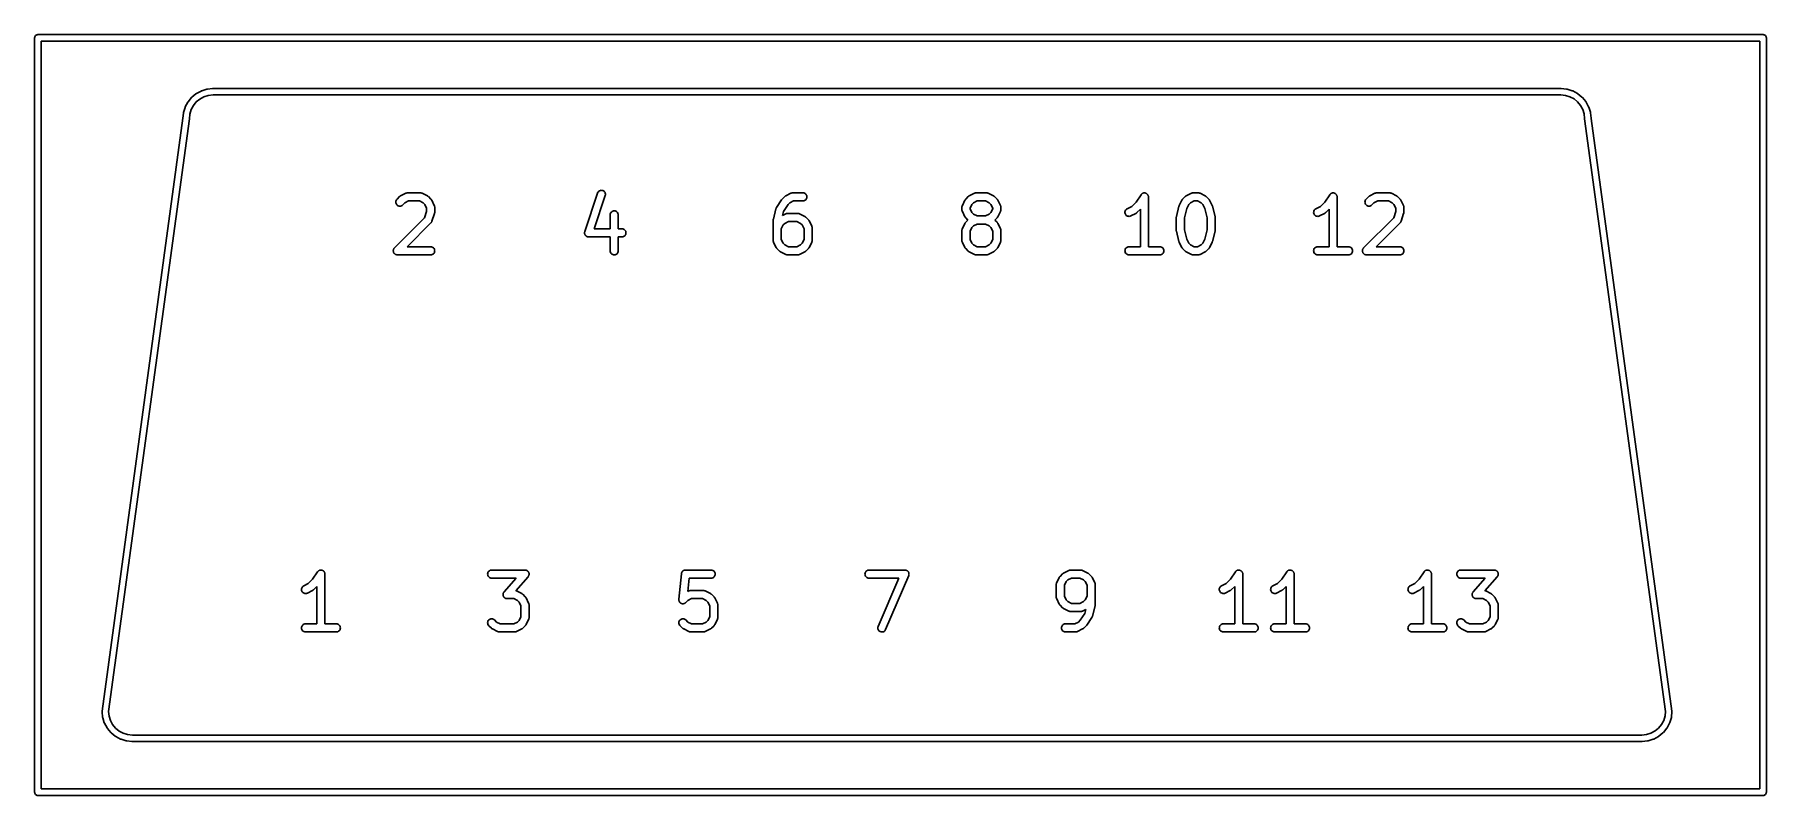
# Model space of a CAD drawing. Extents: x 5.19 to 6.46, y -3.74 to -3.19.
import ezdxf

# ---------------------------------------------------------------- set-up
doc = ezdxf.new("R2010")
doc.units = 0
doc.header["$MEASUREMENT"] = 0
doc.layers.add('BLACK', color=7, linetype='CONTINUOUS')

msp = doc.modelspace()

# ---------------------------------------------------------------- linework, layer by layer
at = {"layer": 'BLACK', "linetype": 'CONTINUOUS'}
for p, q in [((5.19594, -3.18678), (5.19639, -3.18665)), ((5.19639, -3.18665), (5.19673, -3.18661)), ((5.19673, -3.18661), (5.19685, -3.1866)), ((5.19685, -3.1866), (5.19697, -3.18661)), ((5.19697, -3.18661), (6.45658, -3.18661)), ((6.45658, -3.18661), (6.45669, -3.1866)), ((6.45669, -3.1866), (6.45681, -3.18661)), ((6.45681, -3.18661), (6.45716, -3.18665)), ((6.45716, -3.18665), (6.4576, -3.18678)), ((5.19448, -3.18898), (5.19452, -3.18851)), ((5.19449, -3.18909), (5.19448, -3.18898)), ((5.19449, -3.74004), (5.19449, -3.18909)), ((5.19452, -3.18851), (5.19466, -3.18807)), ((5.19466, -3.18807), (5.19488, -3.18766)), ((5.19488, -3.18766), (5.19517, -3.1873)), ((5.19517, -3.1873), (5.19553, -3.187)), ((5.19553, -3.187), (5.19594, -3.18678)), ((5.19921, -3.19134), (5.19921, -3.7378)), ((6.45433, -3.19134), (5.19921, -3.19134)), ((6.45433, -3.7378), (6.45433, -3.19134)), ((6.4576, -3.18678), (6.45801, -3.187)), ((6.45801, -3.187), (6.45837, -3.1873)), ((6.45837, -3.1873), (6.45867, -3.18766)), ((6.45867, -3.18766), (6.45889, -3.18807)), ((6.45889, -3.18807), (6.45902, -3.18851)), ((6.45902, -3.18851), (6.45907, -3.18898)), ((6.45907, -3.18898), (6.45906, -3.18909)), ((6.45906, -3.18909), (6.45906, -3.74004)), ((5.30452, -3.23942), (5.30632, -3.23603)), ((5.30632, -3.23603), (5.30634, -3.236)), ((5.30634, -3.236), (5.30646, -3.23582)), ((5.30646, -3.23582), (5.30658, -3.23564)), ((5.30658, -3.23564), (5.309, -3.23267)), ((5.309, -3.23267), (5.30903, -3.23264)), ((5.30903, -3.23264), (5.30918, -3.23249)), ((5.30918, -3.23249), (5.30933, -3.23234)), ((5.30933, -3.23234), (5.31229, -3.22989)), ((5.31252, -3.23583), (5.31038, -3.23845)), ((5.31229, -3.22989), (5.31232, -3.22987)), ((5.31232, -3.22987), (5.31249, -3.22975)), ((5.31249, -3.22975), (5.31267, -3.22963)), ((5.31512, -3.23368), (5.31252, -3.23583)), ((5.31267, -3.22963), (5.31605, -3.22781)), ((5.31809, -3.23207), (5.31512, -3.23368)), ((5.31605, -3.22781), (5.31608, -3.22779)), ((5.31608, -3.22779), (5.31628, -3.22771)), ((5.31628, -3.22771), (5.31648, -3.22763)), ((5.31648, -3.22763), (5.32015, -3.22649)), ((5.32132, -3.23107), (5.31809, -3.23207)), ((5.32015, -3.22649), (5.32018, -3.22648)), ((5.32018, -3.22648), (5.32039, -3.22644)), ((5.32039, -3.22644), (5.3206, -3.2264)), ((5.3206, -3.2264), (5.32442, -3.226)), ((5.32479, -3.23071), (5.32132, -3.23107)), ((5.32442, -3.226), (5.32445, -3.22599)), ((5.32445, -3.22599), (5.32455, -3.226)), ((5.32455, -3.226), (5.32466, -3.22598)), ((5.32466, -3.22598), (5.32468, -3.22598)), ((5.32468, -3.22598), (5.32469, -3.22598)), ((5.32469, -3.22598), (6.30917, -3.22598)), ((5.32481, -3.23071), (5.32479, -3.23071)), ((6.30894, -3.23071), (5.32481, -3.23071)), ((6.31242, -3.23105), (6.30894, -3.23071)), ((6.30917, -3.22598), (6.30929, -3.226)), ((6.30929, -3.226), (6.30929, -3.226)), ((6.30929, -3.226), (6.31311, -3.22637)), ((6.31565, -3.23203), (6.31242, -3.23105)), ((6.31311, -3.22637), (6.31314, -3.22637)), ((6.31314, -3.22637), (6.31335, -3.22642)), ((6.31335, -3.22642), (6.31356, -3.22646)), ((6.31356, -3.22646), (6.31724, -3.22757)), ((6.31864, -3.23361), (6.31565, -3.23203)), ((6.31724, -3.22757), (6.31727, -3.22758)), ((6.31727, -3.22758), (6.31747, -3.22766)), ((6.31747, -3.22766), (6.31767, -3.22775)), ((6.31767, -3.22775), (6.32106, -3.22955)), ((6.32125, -3.23575), (6.31864, -3.23361)), ((6.32106, -3.22955), (6.32109, -3.22957)), ((6.32109, -3.22957), (6.32126, -3.22969)), ((6.32341, -3.23835), (6.32125, -3.23575)), ((6.32126, -3.22969), (6.32144, -3.2298)), ((6.32144, -3.2298), (6.32442, -3.23223)), ((6.32442, -3.23223), (6.32444, -3.23225)), ((6.32444, -3.23225), (6.32459, -3.23241)), ((6.32459, -3.23241), (6.32475, -3.23256)), ((6.32475, -3.23256), (6.32719, -3.23552)), ((6.32719, -3.23552), (6.32722, -3.23554)), ((6.32722, -3.23554), (6.32733, -3.23572)), ((6.32733, -3.23572), (6.32745, -3.2359)), ((6.32745, -3.2359), (6.32928, -3.23928)), ((5.24371, -3.6809), (5.30277, -3.24776)), ((5.30747, -3.24824), (5.24843, -3.6812)), ((5.30277, -3.24776), (5.30314, -3.24398)), ((5.30314, -3.24398), (5.30315, -3.24394)), ((5.30315, -3.24394), (5.30319, -3.24373)), ((5.30319, -3.24373), (5.30323, -3.24353)), ((5.30323, -3.24353), (5.30434, -3.23985)), ((5.30434, -3.23985), (5.30435, -3.23982)), ((5.30435, -3.23982), (5.30444, -3.23962)), ((5.30444, -3.23962), (5.30452, -3.23942)), ((5.30748, -3.24819), (5.30747, -3.24824)), ((5.30782, -3.24467), (5.30748, -3.24819)), ((5.3088, -3.24143), (5.30782, -3.24467)), ((5.31038, -3.23845), (5.3088, -3.24143)), ((6.32501, -3.24132), (6.32341, -3.23835)), ((6.32601, -3.24455), (6.32501, -3.24132)), ((6.32637, -3.24799), (6.32601, -3.24455)), ((6.32638, -3.24824), (6.32637, -3.24799)), ((6.38542, -3.68115), (6.32638, -3.24824)), ((6.32928, -3.23928), (6.3293, -3.23931)), ((6.3293, -3.23931), (6.32938, -3.23951)), ((6.32938, -3.23951), (6.32946, -3.2397)), ((6.32946, -3.2397), (6.33059, -3.24337)), ((6.33059, -3.24337), (6.3306, -3.24341)), ((6.3306, -3.24341), (6.33064, -3.24362)), ((6.33064, -3.24362), (6.33069, -3.24383)), ((6.33069, -3.24383), (6.33109, -3.24765)), ((6.33109, -3.24765), (6.33109, -3.24768)), ((6.33109, -3.24768), (6.33109, -3.24778)), ((6.33109, -3.24778), (6.33109, -3.24782)), ((6.33109, -3.24782), (6.39015, -3.6809)), ((5.60707, -3.30068), (5.60761, -3.30048)), ((5.60761, -3.30048), (5.60818, -3.30039)), ((5.60818, -3.30039), (5.60875, -3.30041)), ((5.60875, -3.30041), (5.60931, -3.30054)), ((5.60931, -3.30054), (5.60984, -3.30078)), ((5.45824, -3.30895), (5.4583, -3.30838)), ((5.45829, -3.30952), (5.45824, -3.30895)), ((5.45846, -3.31008), (5.45829, -3.30952)), ((5.4583, -3.30838), (5.45847, -3.30783)), ((5.45873, -3.31059), (5.45846, -3.31008)), ((5.45847, -3.30783), (5.45874, -3.30732)), ((5.45909, -3.31103), (5.45873, -3.31059)), ((5.45874, -3.30732), (5.4591, -3.30687)), ((5.45953, -3.3114), (5.45909, -3.31103)), ((5.4591, -3.30687), (5.46098, -3.305)), ((5.46004, -3.31168), (5.45953, -3.3114)), ((5.46059, -3.31185), (5.46004, -3.31168)), ((5.46116, -3.31191), (5.46059, -3.31185)), ((5.46098, -3.305), (5.46101, -3.30497)), ((5.46101, -3.30497), (5.46114, -3.30487)), ((5.46114, -3.30487), (5.46126, -3.30475)), ((5.46174, -3.31186), (5.46116, -3.31191)), ((5.46126, -3.30475), (5.46136, -3.30469)), ((5.46136, -3.30469), (5.46146, -3.30461)), ((5.46146, -3.30461), (5.46161, -3.30453)), ((5.46161, -3.30453), (5.46175, -3.30445)), ((5.46229, -3.3117), (5.46174, -3.31186)), ((5.46175, -3.30445), (5.4655, -3.30257)), ((5.4628, -3.31144), (5.46229, -3.3117)), ((5.46325, -3.31108), (5.4628, -3.31144)), ((5.46328, -3.31105), (5.46325, -3.31108)), ((5.46482, -3.30951), (5.46328, -3.31105)), ((5.46751, -3.30816), (5.46482, -3.30951)), ((5.4655, -3.30257), (5.46553, -3.30255)), ((5.46553, -3.30255), (5.46561, -3.30252)), ((5.46561, -3.30252), (5.46569, -3.30248)), ((5.46569, -3.30248), (5.46588, -3.30242)), ((5.46588, -3.30242), (5.46607, -3.30235)), ((5.46607, -3.30235), (5.46616, -3.30234)), ((5.46616, -3.30234), (5.46624, -3.30232)), ((5.46624, -3.30232), (5.46644, -3.3023)), ((5.46644, -3.3023), (5.46664, -3.30226)), ((5.46664, -3.30226), (5.46673, -3.30227)), ((5.46673, -3.30227), (5.46682, -3.30226)), ((5.46682, -3.30226), (5.47619, -3.30226)), ((5.47549, -3.30816), (5.46751, -3.30816)), ((5.47819, -3.30951), (5.47549, -3.30816)), ((5.47619, -3.30226), (5.47623, -3.30226)), ((5.47623, -3.30226), (5.47632, -3.30227)), ((5.47632, -3.30227), (5.4764, -3.30227)), ((5.4764, -3.30227), (5.4766, -3.3023)), ((5.4766, -3.3023), (5.4768, -3.30232)), ((5.4768, -3.30232), (5.47689, -3.30235)), ((5.47689, -3.30235), (5.47697, -3.30236)), ((5.47697, -3.30236), (5.47716, -3.30244)), ((5.47716, -3.30244), (5.47735, -3.3025)), ((5.47735, -3.3025), (5.47743, -3.30254)), ((5.47743, -3.30254), (5.47751, -3.30257)), ((5.47751, -3.30257), (5.48126, -3.30445)), ((5.47939, -3.31071), (5.47819, -3.30951)), ((5.48074, -3.31341), (5.47939, -3.31071)), ((5.48126, -3.30445), (5.4813, -3.30446)), ((5.4813, -3.30446), (5.48144, -3.30455)), ((5.48144, -3.30455), (5.48158, -3.30463)), ((5.48158, -3.30463), (5.48168, -3.30471)), ((5.48168, -3.30471), (5.48178, -3.30478)), ((5.48178, -3.30478), (5.4819, -3.30489)), ((5.4819, -3.30489), (5.48203, -3.305)), ((5.48203, -3.305), (5.4839, -3.30687)), ((5.4839, -3.30687), (5.48393, -3.3069)), ((5.48393, -3.3069), (5.48404, -3.30703)), ((5.48404, -3.30703), (5.48415, -3.30715)), ((5.48415, -3.30715), (5.48421, -3.30726)), ((5.48421, -3.30726), (5.48429, -3.30735)), ((5.48429, -3.30735), (5.48437, -3.3075)), ((5.48437, -3.3075), (5.48446, -3.30764)), ((5.48446, -3.30764), (5.48633, -3.31139)), ((5.48633, -3.31139), (5.48635, -3.31143)), ((5.48635, -3.31143), (5.48638, -3.31151)), ((5.48638, -3.31151), (5.48642, -3.31159)), ((5.48642, -3.31159), (5.48648, -3.31178)), ((5.48648, -3.31178), (5.48655, -3.31197)), ((5.48655, -3.31197), (5.48656, -3.31205)), ((5.48656, -3.31205), (5.48659, -3.31214)), ((5.48659, -3.31214), (5.48661, -3.31234)), ((5.48661, -3.31234), (5.48664, -3.31254)), ((5.48664, -3.31254), (5.48663, -3.31262)), ((5.48663, -3.31262), (5.48664, -3.31271)), ((5.48664, -3.31271), (5.48664, -3.31646)), ((5.59619, -3.33052), (5.60556, -3.3024)), ((5.61116, -3.30427), (5.60308, -3.32851)), ((5.60556, -3.3024), (5.60557, -3.30236)), ((5.60557, -3.30236), (5.60582, -3.30184)), ((5.60582, -3.30184), (5.60615, -3.30138)), ((5.60615, -3.30138), (5.60658, -3.30098)), ((5.60658, -3.30098), (5.60707, -3.30068)), ((5.60984, -3.30078), (5.61031, -3.30112)), ((5.61031, -3.30112), (5.6107, -3.30154)), ((5.6107, -3.30154), (5.61101, -3.30203)), ((5.61101, -3.30203), (5.61121, -3.30256)), ((5.61129, -3.30371), (5.61116, -3.30427)), ((5.61121, -3.30256), (5.61131, -3.30313)), ((5.61131, -3.30313), (5.61129, -3.30371)), ((5.736, -3.31329), (5.73611, -3.31312)), ((5.73611, -3.31312), (5.7362, -3.31295)), ((5.7362, -3.31295), (5.73995, -3.30732)), ((5.73995, -3.30732), (5.73997, -3.30729)), ((5.73995, -3.30732), (5.73995, -3.30732)), ((5.73995, -3.30732), (5.73995, -3.30732)), ((5.73995, -3.30732), (5.73995, -3.30732)), ((5.73997, -3.30729), (5.74015, -3.30708)), ((5.74015, -3.30708), (5.74032, -3.30687)), ((5.74032, -3.30687), (5.74219, -3.305)), ((5.7447, -3.31084), (5.7414, -3.3158)), ((5.74219, -3.305), (5.74222, -3.30497)), ((5.74222, -3.30497), (5.74235, -3.30487)), ((5.74235, -3.30487), (5.74247, -3.30475)), ((5.74247, -3.30475), (5.74258, -3.30469)), ((5.74258, -3.30469), (5.74267, -3.30461)), ((5.74267, -3.30461), (5.74282, -3.30453)), ((5.74282, -3.30453), (5.74296, -3.30445)), ((5.74296, -3.30445), (5.74671, -3.30257)), ((5.74603, -3.30951), (5.7447, -3.31084)), ((5.74873, -3.30816), (5.74603, -3.30951)), ((5.74671, -3.30257), (5.74675, -3.30255)), ((5.74675, -3.30255), (5.74683, -3.30252)), ((5.74683, -3.30252), (5.74691, -3.30248)), ((5.74691, -3.30248), (5.7471, -3.30242)), ((5.7471, -3.30242), (5.74729, -3.30235)), ((5.74729, -3.30235), (5.74737, -3.30234)), ((5.74737, -3.30234), (5.74746, -3.30232)), ((5.74746, -3.30232), (5.74766, -3.3023)), ((5.74766, -3.3023), (5.74786, -3.30226)), ((5.74786, -3.30226), (5.74795, -3.30227)), ((5.74795, -3.30227), (5.74803, -3.30226)), ((5.74803, -3.30226), (5.75553, -3.30226)), ((5.75553, -3.30816), (5.74873, -3.30816)), ((5.75553, -3.30226), (5.75557, -3.30226)), ((5.7561, -3.30811), (5.75553, -3.30816)), ((5.75557, -3.30226), (5.75614, -3.30232)), ((5.75666, -3.30794), (5.7561, -3.30811)), ((5.75614, -3.30232), (5.75669, -3.3025)), ((5.75716, -3.30767), (5.75666, -3.30794)), ((5.75669, -3.3025), (5.7572, -3.30278)), ((5.75761, -3.30731), (5.75716, -3.30767)), ((5.7572, -3.30278), (5.75764, -3.30315)), ((5.75798, -3.30686), (5.75761, -3.30731)), ((5.75764, -3.30315), (5.758, -3.3036)), ((5.75825, -3.30636), (5.75798, -3.30686)), ((5.758, -3.3036), (5.75827, -3.30411)), ((5.75842, -3.30581), (5.75825, -3.30636)), ((5.75827, -3.30411), (5.75843, -3.30466)), ((5.75848, -3.30523), (5.75842, -3.30581)), ((5.75843, -3.30466), (5.75848, -3.30523)), ((5.87163, -3.3125), (5.87167, -3.3123)), ((5.87164, -3.31258), (5.87163, -3.3125)), ((5.87163, -3.31267), (5.87164, -3.31258)), ((5.87163, -3.31271), (5.87163, -3.31267)), ((5.87163, -3.31459), (5.87163, -3.31271)), ((5.87167, -3.3123), (5.87169, -3.3121)), ((5.87169, -3.3121), (5.87172, -3.31201)), ((5.87172, -3.31201), (5.87173, -3.31193)), ((5.87173, -3.31193), (5.8718, -3.31174)), ((5.8718, -3.31174), (5.87186, -3.31155)), ((5.87186, -3.31155), (5.87191, -3.31147)), ((5.87191, -3.31147), (5.87194, -3.31139)), ((5.87194, -3.31139), (5.87381, -3.30764)), ((5.87381, -3.30764), (5.87383, -3.3076)), ((5.87383, -3.3076), (5.87392, -3.30746)), ((5.87392, -3.30746), (5.874, -3.30732)), ((5.874, -3.30732), (5.87408, -3.30722)), ((5.87408, -3.30722), (5.87414, -3.30712)), ((5.87414, -3.30712), (5.87426, -3.307)), ((5.87426, -3.307), (5.87437, -3.30687)), ((5.87437, -3.30687), (5.87624, -3.305)), ((5.87624, -3.305), (5.87627, -3.30497)), ((5.87627, -3.30497), (5.8764, -3.30487)), ((5.8764, -3.30487), (5.87652, -3.30475)), ((5.87652, -3.30475), (5.87662, -3.30469)), ((5.87662, -3.30469), (5.87672, -3.30461)), ((5.87672, -3.30461), (5.87687, -3.30453)), ((5.87687, -3.30453), (5.87701, -3.30445)), ((5.87701, -3.30445), (5.88076, -3.30257)), ((5.87888, -3.31071), (5.87753, -3.31341)), ((5.88008, -3.30951), (5.87888, -3.31071)), ((5.88277, -3.30816), (5.88008, -3.30951)), ((5.88076, -3.30257), (5.88079, -3.30255)), ((5.88079, -3.30255), (5.88088, -3.30252)), ((5.88088, -3.30252), (5.88095, -3.30248)), ((5.88095, -3.30248), (5.88115, -3.30242)), ((5.88115, -3.30242), (5.88133, -3.30235)), ((5.88133, -3.30235), (5.88142, -3.30234)), ((5.88142, -3.30234), (5.8815, -3.30232)), ((5.8815, -3.30232), (5.8817, -3.3023)), ((5.8817, -3.3023), (5.8819, -3.30226)), ((5.8819, -3.30226), (5.88199, -3.30227)), ((5.88199, -3.30227), (5.88208, -3.30226)), ((5.88208, -3.30226), (5.88958, -3.30226)), ((5.88888, -3.30816), (5.88277, -3.30816)), ((5.89158, -3.30951), (5.88888, -3.30816)), ((5.88958, -3.30226), (5.88962, -3.30226)), ((5.88962, -3.30226), (5.8897, -3.30227)), ((5.8897, -3.30227), (5.88979, -3.30227)), ((5.88979, -3.30227), (5.88999, -3.3023)), ((5.88999, -3.3023), (5.89019, -3.30232)), ((5.89019, -3.30232), (5.89027, -3.30235)), ((5.89027, -3.30235), (5.89036, -3.30236)), ((5.89036, -3.30236), (5.89055, -3.30244)), ((5.89055, -3.30244), (5.89074, -3.3025)), ((5.89074, -3.3025), (5.89082, -3.30254)), ((5.89082, -3.30254), (5.8909, -3.30257)), ((5.8909, -3.30257), (5.89465, -3.30445)), ((5.89277, -3.31071), (5.89158, -3.30951)), ((5.89412, -3.31341), (5.89277, -3.31071)), ((5.89465, -3.30445), (5.89468, -3.30446)), ((5.89468, -3.30446), (5.89482, -3.30455)), ((5.89482, -3.30455), (5.89497, -3.30463)), ((5.89497, -3.30463), (5.89506, -3.30471)), ((5.89506, -3.30471), (5.89517, -3.30478)), ((5.89517, -3.30478), (5.89529, -3.30489)), ((5.89529, -3.30489), (5.89541, -3.305)), ((5.89541, -3.305), (5.89729, -3.30687)), ((5.89729, -3.30687), (5.89732, -3.3069)), ((5.89732, -3.3069), (5.89742, -3.30703)), ((5.89742, -3.30703), (5.89753, -3.30715)), ((5.89753, -3.30715), (5.8976, -3.30726)), ((5.8976, -3.30726), (5.89768, -3.30735)), ((5.89768, -3.30735), (5.89775, -3.3075)), ((5.89775, -3.3075), (5.89784, -3.30764)), ((5.89784, -3.30764), (5.89972, -3.31139)), ((5.89972, -3.31139), (5.89973, -3.31143)), ((5.89973, -3.31143), (5.89976, -3.31151)), ((5.89976, -3.31151), (5.89981, -3.31159)), ((5.89981, -3.31159), (5.89986, -3.31178)), ((5.89986, -3.31178), (5.89993, -3.31197)), ((5.89993, -3.31197), (5.89995, -3.31205)), ((5.89995, -3.31205), (5.89997, -3.31214)), ((5.89997, -3.31214), (5.89999, -3.31234)), ((5.89999, -3.31234), (5.90002, -3.31254)), ((5.90002, -3.31254), (5.90002, -3.31262)), ((5.90002, -3.31262), (5.90003, -3.31271)), ((5.90003, -3.31271), (5.90003, -3.31459)), ((5.99231, -3.31382), (5.99563, -3.31216)), ((5.99563, -3.31216), (5.99883, -3.30895)), ((5.99883, -3.30895), (6.00242, -3.30357)), ((6.00242, -3.30357), (6.00244, -3.30354)), ((6.00244, -3.30354), (6.00263, -3.30332)), ((6.00244, -3.30354), (6.00244, -3.30354)), ((6.00244, -3.30354), (6.00244, -3.30354)), ((6.00244, -3.30354), (6.00244, -3.30354)), ((6.00263, -3.30332), (6.00281, -3.3031)), ((6.00281, -3.3031), (6.00304, -3.30291)), ((6.00281, -3.3031), (6.00281, -3.3031)), ((6.00281, -3.3031), (6.00281, -3.3031)), ((6.00304, -3.30291), (6.00326, -3.30274)), ((6.00326, -3.30274), (6.00353, -3.3026)), ((6.00326, -3.30274), (6.00326, -3.30274)), ((6.00326, -3.30274), (6.00326, -3.30274)), ((6.00353, -3.3026), (6.00377, -3.30247)), ((6.00377, -3.30247), (6.00406, -3.30239)), ((6.00377, -3.30247), (6.00377, -3.30247)), ((6.00377, -3.30247), (6.00377, -3.30247)), ((6.00406, -3.30239), (6.00432, -3.30231)), ((6.00432, -3.30231), (6.00432, -3.30231)), ((6.00432, -3.30231), (6.00433, -3.30231)), ((6.00433, -3.30231), (6.00461, -3.30229)), ((6.00461, -3.30229), (6.00489, -3.30226)), ((6.00489, -3.30226), (6.0049, -3.30226)), ((6.0049, -3.30226), (6.0049, -3.30226)), ((6.0049, -3.30226), (6.00519, -3.30229)), ((6.00519, -3.30229), (6.00547, -3.30232)), ((6.00547, -3.30232), (6.00547, -3.30232)), ((6.00547, -3.30232), (6.00547, -3.30232)), ((6.00547, -3.30232), (6.00576, -3.30241)), ((6.00576, -3.30241), (6.00602, -3.30249)), ((6.00602, -3.30249), (6.00602, -3.30249)), ((6.00602, -3.30249), (6.00602, -3.30249)), ((6.00602, -3.30249), (6.00628, -3.30263)), ((6.00628, -3.30263), (6.00653, -3.30276)), ((6.00653, -3.30276), (6.00653, -3.30277)), ((6.00653, -3.30277), (6.00653, -3.30277)), ((6.00653, -3.30277), (6.00675, -3.30295)), ((6.00675, -3.30295), (6.00697, -3.30313)), ((6.00697, -3.30313), (6.00697, -3.30313)), ((6.00697, -3.30313), (6.00697, -3.30313)), ((6.00697, -3.30313), (6.00716, -3.30337)), ((6.00716, -3.30337), (6.00733, -3.30358)), ((6.00733, -3.30358), (6.00733, -3.30358)), ((6.00733, -3.30358), (6.00734, -3.30358)), ((6.00734, -3.30358), (6.00748, -3.30386)), ((6.00748, -3.30386), (6.0076, -3.30409)), ((6.0076, -3.30409), (6.0076, -3.30409)), ((6.0076, -3.30409), (6.00761, -3.30409)), ((6.00761, -3.30409), (6.00769, -3.30437)), ((6.00769, -3.30437), (6.00777, -3.30464)), ((6.00777, -3.30464), (6.00777, -3.30464)), ((6.00777, -3.30464), (6.00777, -3.30464)), ((6.00777, -3.30464), (6.0078, -3.30493)), ((6.0078, -3.30493), (6.00783, -3.30521)), ((6.00783, -3.30521), (6.00783, -3.34163)), ((6.02826, -3.31949), (6.03013, -3.31199)), ((6.03013, -3.31199), (6.03014, -3.31195)), ((6.03014, -3.31195), (6.03015, -3.31194)), ((6.03015, -3.31193), (6.03025, -3.31167)), ((6.03015, -3.31194), (6.03015, -3.31193)), ((6.03025, -3.31167), (6.03034, -3.31141)), ((6.03034, -3.31141), (6.03035, -3.3114)), ((6.03035, -3.31139), (6.03223, -3.30764)), ((6.03035, -3.3114), (6.03035, -3.31139)), ((6.03223, -3.30764), (6.03225, -3.3076)), ((6.03225, -3.3076), (6.03234, -3.30746)), ((6.03234, -3.30746), (6.03242, -3.30732)), ((6.03242, -3.30732), (6.03249, -3.30722)), ((6.03249, -3.30722), (6.03256, -3.30712)), ((6.03256, -3.30712), (6.03268, -3.307)), ((6.03268, -3.307), (6.03278, -3.30687)), ((6.03278, -3.30687), (6.03466, -3.305)), ((6.03466, -3.305), (6.03469, -3.30497)), ((6.03469, -3.30497), (6.03482, -3.30487)), ((6.03482, -3.30487), (6.03494, -3.30475)), ((6.03494, -3.30475), (6.03504, -3.30469)), ((6.03504, -3.30469), (6.03514, -3.30461)), ((6.03514, -3.30461), (6.03528, -3.30453)), ((6.03528, -3.30453), (6.03542, -3.30445)), ((6.03542, -3.30445), (6.03917, -3.30257)), ((6.0373, -3.31071), (6.03578, -3.31374)), ((6.03849, -3.30951), (6.0373, -3.31071)), ((6.04119, -3.30816), (6.03849, -3.30951)), ((6.03917, -3.30257), (6.03921, -3.30255)), ((6.03921, -3.30255), (6.03929, -3.30252)), ((6.03929, -3.30252), (6.03937, -3.30248)), ((6.03937, -3.30248), (6.03956, -3.30242)), ((6.03956, -3.30242), (6.03975, -3.30235)), ((6.03975, -3.30235), (6.03984, -3.30234)), ((6.03984, -3.30234), (6.03992, -3.30232)), ((6.03992, -3.30232), (6.04012, -3.3023)), ((6.04012, -3.3023), (6.04032, -3.30226)), ((6.04032, -3.30226), (6.04041, -3.30227)), ((6.04041, -3.30227), (6.04049, -3.30226)), ((6.04049, -3.30226), (6.04424, -3.30226)), ((6.04355, -3.30816), (6.04119, -3.30816)), ((6.04624, -3.30951), (6.04355, -3.30816)), ((6.04424, -3.30226), (6.04429, -3.30226)), ((6.04429, -3.30226), (6.04437, -3.30227)), ((6.04437, -3.30227), (6.04446, -3.30227)), ((6.04446, -3.30227), (6.04466, -3.3023)), ((6.04466, -3.3023), (6.04486, -3.30232)), ((6.04486, -3.30232), (6.04494, -3.30235)), ((6.04494, -3.30235), (6.04503, -3.30236)), ((6.04503, -3.30236), (6.04522, -3.30244)), ((6.04522, -3.30244), (6.04541, -3.3025)), ((6.04541, -3.3025), (6.04548, -3.30254)), ((6.04548, -3.30254), (6.04556, -3.30257)), ((6.04556, -3.30257), (6.04931, -3.30445)), ((6.04744, -3.31071), (6.04624, -3.30951)), ((6.04896, -3.31374), (6.04744, -3.31071)), ((6.04931, -3.30445), (6.04935, -3.30446)), ((6.04935, -3.30446), (6.04949, -3.30455)), ((6.04949, -3.30455), (6.04964, -3.30463)), ((6.04964, -3.30463), (6.04973, -3.30471)), ((6.04973, -3.30471), (6.04983, -3.30478)), ((6.04983, -3.30478), (6.04995, -3.30489)), ((6.04995, -3.30489), (6.05008, -3.305)), ((6.05008, -3.305), (6.05196, -3.30687)), ((6.05196, -3.30687), (6.05199, -3.3069)), ((6.05199, -3.3069), (6.05209, -3.30703)), ((6.05209, -3.30703), (6.0522, -3.30715)), ((6.0522, -3.30715), (6.05227, -3.30726)), ((6.05227, -3.30726), (6.05235, -3.30735)), ((6.05235, -3.30735), (6.05242, -3.3075)), ((6.05242, -3.3075), (6.05251, -3.30764)), ((6.05251, -3.30764), (6.05438, -3.31139)), ((6.05438, -3.31139), (6.0544, -3.31143)), ((6.0544, -3.31143), (6.05441, -3.31144)), ((6.05441, -3.31144), (6.05441, -3.31145)), ((6.05441, -3.31145), (6.05451, -3.31171)), ((6.05451, -3.31171), (6.0546, -3.31197)), ((6.0546, -3.31197), (6.0546, -3.31198)), ((6.0546, -3.31198), (6.05461, -3.31199)), ((6.05461, -3.31199), (6.05648, -3.31949)), ((6.1301, -3.31382), (6.13342, -3.31216)), ((6.13342, -3.31216), (6.13663, -3.30895)), ((6.13663, -3.30895), (6.14021, -3.30357)), ((6.14021, -3.30357), (6.14023, -3.30354)), ((6.14023, -3.30354), (6.14023, -3.30354)), ((6.14023, -3.30354), (6.14023, -3.30354)), ((6.14023, -3.30354), (6.14024, -3.30354)), ((6.14024, -3.30354), (6.14042, -3.30332)), ((6.14042, -3.30332), (6.1406, -3.3031)), ((6.1406, -3.3031), (6.14061, -3.3031)), ((6.14061, -3.3031), (6.14084, -3.30291)), ((6.14061, -3.3031), (6.14061, -3.3031)), ((6.14084, -3.30291), (6.14105, -3.30274)), ((6.14105, -3.30274), (6.14105, -3.30274)), ((6.14105, -3.30274), (6.14106, -3.30274)), ((6.14106, -3.30274), (6.14133, -3.3026)), ((6.14133, -3.3026), (6.14156, -3.30247)), ((6.14156, -3.30247), (6.14157, -3.30247)), ((6.14157, -3.30247), (6.14185, -3.30239)), ((6.14157, -3.30247), (6.14157, -3.30247)), ((6.14185, -3.30239), (6.14212, -3.30231)), ((6.14212, -3.30231), (6.1424, -3.30229)), ((6.14212, -3.30231), (6.14212, -3.30231)), ((6.14212, -3.30231), (6.14212, -3.30231)), ((6.1424, -3.30229), (6.14269, -3.30226)), ((6.14269, -3.30226), (6.14269, -3.30226)), ((6.14269, -3.30226), (6.14299, -3.30229)), ((6.14269, -3.30226), (6.14269, -3.30226)), ((6.14299, -3.30229), (6.14326, -3.30232)), ((6.14326, -3.30232), (6.14327, -3.30232)), ((6.14327, -3.30232), (6.14327, -3.30232)), ((6.14327, -3.30232), (6.14356, -3.30241)), ((6.14356, -3.30241), (6.14381, -3.30249)), ((6.14381, -3.30249), (6.14382, -3.30249)), ((6.14382, -3.30249), (6.14382, -3.30249)), ((6.14382, -3.30249), (6.14408, -3.30263)), ((6.14408, -3.30263), (6.14432, -3.30276)), ((6.14432, -3.30276), (6.14432, -3.30277)), ((6.14432, -3.30277), (6.14432, -3.30277)), ((6.14432, -3.30277), (6.14454, -3.30295)), ((6.14454, -3.30295), (6.14476, -3.30313)), ((6.14476, -3.30313), (6.14477, -3.30313)), ((6.14477, -3.30313), (6.14477, -3.30313)), ((6.14477, -3.30313), (6.14496, -3.30337)), ((6.14496, -3.30337), (6.14513, -3.30358)), ((6.14513, -3.30358), (6.14513, -3.30358)), ((6.14513, -3.30358), (6.14513, -3.30358)), ((6.14513, -3.30358), (6.14528, -3.30386)), ((6.14528, -3.30386), (6.1454, -3.30409)), ((6.1454, -3.30409), (6.1454, -3.30409)), ((6.1454, -3.30409), (6.1454, -3.30409)), ((6.1454, -3.30409), (6.14548, -3.30437)), ((6.14548, -3.30437), (6.14557, -3.30464)), ((6.14557, -3.30464), (6.14557, -3.30464)), ((6.14557, -3.30464), (6.14557, -3.30464)), ((6.14557, -3.30464), (6.14559, -3.30493)), ((6.14559, -3.30493), (6.14562, -3.30521)), ((6.14562, -3.30521), (6.14562, -3.34163)), ((6.16596, -3.30895), (6.16602, -3.30838)), ((6.16602, -3.30952), (6.16596, -3.30895)), ((6.16602, -3.30838), (6.16619, -3.30783)), ((6.16618, -3.31008), (6.16602, -3.30952)), ((6.16645, -3.31059), (6.16618, -3.31008)), ((6.16619, -3.30783), (6.16646, -3.30732)), ((6.16681, -3.31103), (6.16645, -3.31059)), ((6.16646, -3.30732), (6.16683, -3.30687)), ((6.16726, -3.3114), (6.16681, -3.31103)), ((6.16683, -3.30687), (6.1687, -3.305)), ((6.16776, -3.31168), (6.16726, -3.3114)), ((6.16831, -3.31185), (6.16776, -3.31168)), ((6.16889, -3.31191), (6.16831, -3.31185)), ((6.1687, -3.305), (6.16873, -3.30497)), ((6.16873, -3.30497), (6.16886, -3.30487)), ((6.16886, -3.30487), (6.16898, -3.30475)), ((6.16946, -3.31186), (6.16889, -3.31191)), ((6.16898, -3.30475), (6.16909, -3.30469)), ((6.16909, -3.30469), (6.16918, -3.30461)), ((6.16918, -3.30461), (6.16933, -3.30453)), ((6.16933, -3.30453), (6.16947, -3.30445)), ((6.17001, -3.3117), (6.16946, -3.31186)), ((6.16947, -3.30445), (6.17322, -3.30257)), ((6.17052, -3.31144), (6.17001, -3.3117)), ((6.17097, -3.31108), (6.17052, -3.31144)), ((6.171, -3.31105), (6.17097, -3.31108)), ((6.17254, -3.30951), (6.171, -3.31105)), ((6.17524, -3.30816), (6.17254, -3.30951)), ((6.17322, -3.30257), (6.17326, -3.30255)), ((6.17326, -3.30255), (6.17334, -3.30252)), ((6.17334, -3.30252), (6.17342, -3.30248)), ((6.17342, -3.30248), (6.17361, -3.30242)), ((6.17361, -3.30242), (6.1738, -3.30235)), ((6.1738, -3.30235), (6.17388, -3.30234)), ((6.17388, -3.30234), (6.17397, -3.30232)), ((6.17397, -3.30232), (6.17417, -3.3023)), ((6.17417, -3.3023), (6.17437, -3.30226)), ((6.17437, -3.30226), (6.17445, -3.30227)), ((6.17445, -3.30227), (6.17454, -3.30226)), ((6.17454, -3.30226), (6.18391, -3.30226)), ((6.18322, -3.30816), (6.17524, -3.30816)), ((6.18591, -3.30951), (6.18322, -3.30816)), ((6.18391, -3.30226), (6.18396, -3.30226)), ((6.18396, -3.30226), (6.18404, -3.30227)), ((6.18404, -3.30227), (6.18413, -3.30227)), ((6.18413, -3.30227), (6.18433, -3.3023)), ((6.18433, -3.3023), (6.18453, -3.30232)), ((6.18453, -3.30232), (6.18461, -3.30235)), ((6.18461, -3.30235), (6.1847, -3.30236)), ((6.1847, -3.30236), (6.18489, -3.30244)), ((6.18489, -3.30244), (6.18508, -3.3025)), ((6.18508, -3.3025), (6.18515, -3.30254)), ((6.18515, -3.30254), (6.18524, -3.30257)), ((6.18524, -3.30257), (6.18898, -3.30445)), ((6.18711, -3.31071), (6.18591, -3.30951)), ((6.18846, -3.31341), (6.18711, -3.31071)), ((6.18898, -3.30445), (6.18902, -3.30446)), ((6.18902, -3.30446), (6.18916, -3.30455)), ((6.18916, -3.30455), (6.18931, -3.30463)), ((6.18931, -3.30463), (6.1894, -3.30471)), ((6.1894, -3.30471), (6.1895, -3.30478)), ((6.1895, -3.30478), (6.18962, -3.30489)), ((6.18962, -3.30489), (6.18975, -3.305)), ((6.18975, -3.305), (6.19163, -3.30687)), ((6.19163, -3.30687), (6.19166, -3.3069)), ((6.19166, -3.3069), (6.19176, -3.30703)), ((6.19176, -3.30703), (6.19187, -3.30715)), ((6.19187, -3.30715), (6.19194, -3.30726)), ((6.19194, -3.30726), (6.19202, -3.30735)), ((6.19202, -3.30735), (6.19209, -3.3075)), ((6.19209, -3.3075), (6.19218, -3.30764)), ((6.19218, -3.30764), (6.19405, -3.31139)), ((6.19405, -3.31139), (6.19407, -3.31143)), ((6.19407, -3.31143), (6.1941, -3.31151)), ((6.1941, -3.31151), (6.19414, -3.31159)), ((6.19414, -3.31159), (6.1942, -3.31178)), ((6.1942, -3.31178), (6.19427, -3.31197)), ((6.19427, -3.31197), (6.19428, -3.31205)), ((6.19428, -3.31205), (6.19431, -3.31214)), ((6.19431, -3.31214), (6.19433, -3.31234)), ((6.19433, -3.31234), (6.19436, -3.31254)), ((6.19436, -3.31254), (6.19436, -3.31262)), ((6.19436, -3.31262), (6.19437, -3.31271)), ((6.19437, -3.31271), (6.19437, -3.31646)), ((5.45723, -3.34249), (5.47923, -3.32049)), ((5.4839, -3.32417), (5.46645, -3.34163)), ((5.47923, -3.32049), (5.48074, -3.31598)), ((5.48074, -3.31598), (5.48074, -3.31341)), ((5.48396, -3.32411), (5.4839, -3.32417)), ((5.48402, -3.32405), (5.48396, -3.32411)), ((5.48414, -3.32388), (5.48402, -3.32405)), ((5.48427, -3.32373), (5.48414, -3.32388)), ((5.48431, -3.32365), (5.48427, -3.32373)), ((5.48436, -3.32358), (5.48431, -3.32365)), ((5.48445, -3.3234), (5.48436, -3.32358)), ((5.48454, -3.32322), (5.48445, -3.3234)), ((5.48457, -3.32314), (5.48454, -3.32322)), ((5.4846, -3.32306), (5.48457, -3.32314)), ((5.48462, -3.32302), (5.4846, -3.32306)), ((5.48649, -3.31739), (5.48462, -3.32302)), ((5.48653, -3.31723), (5.48649, -3.31739)), ((5.48658, -3.31707), (5.48653, -3.31723)), ((5.48659, -3.31695), (5.48658, -3.31707)), ((5.48662, -3.31683), (5.48659, -3.31695)), ((5.48664, -3.3165), (5.48662, -3.31667)), ((5.48662, -3.31667), (5.48662, -3.31683)), ((5.48664, -3.31646), (5.48664, -3.3165)), ((5.61478, -3.31829), (5.61485, -3.31772)), ((5.61478, -3.31834), (5.61478, -3.31829)), ((5.61478, -3.32851), (5.61478, -3.31834)), ((5.61485, -3.31772), (5.61502, -3.31717)), ((5.61502, -3.31717), (5.6153, -3.31667)), ((5.6153, -3.31667), (5.61567, -3.31623)), ((5.61567, -3.31623), (5.61612, -3.31586)), ((5.61612, -3.31586), (5.61663, -3.3156)), ((5.61663, -3.3156), (5.61718, -3.31543)), ((5.61718, -3.31543), (5.61776, -3.31538)), ((5.61776, -3.31538), (5.61833, -3.31544)), ((5.61833, -3.31544), (5.61888, -3.31561)), ((5.61888, -3.31561), (5.61939, -3.31589)), ((5.61939, -3.31589), (5.61983, -3.31625)), ((5.61983, -3.31625), (5.62019, -3.3167)), ((5.62019, -3.3167), (5.62047, -3.31721)), ((5.62047, -3.31721), (5.62063, -3.31776)), ((5.62063, -3.31776), (5.62069, -3.31834)), ((5.62069, -3.31834), (5.62069, -3.32851)), ((5.73383, -3.32194), (5.73387, -3.3217)), ((5.73384, -3.32199), (5.73383, -3.32194)), ((5.73383, -3.32204), (5.73384, -3.32199)), ((5.73383, -3.32208), (5.73383, -3.32204)), ((5.73383, -3.33708), (5.73383, -3.32208)), ((5.73387, -3.3217), (5.73389, -3.32147)), ((5.73389, -3.32147), (5.73391, -3.32142)), ((5.73391, -3.32142), (5.73392, -3.32137)), ((5.73392, -3.32137), (5.73579, -3.31387)), ((5.73579, -3.31387), (5.7358, -3.31383)), ((5.7358, -3.31383), (5.73587, -3.31364)), ((5.73587, -3.31364), (5.73593, -3.31346)), ((5.73593, -3.31346), (5.73597, -3.31338)), ((5.73597, -3.31338), (5.736, -3.31329)), ((5.74108, -3.32571), (5.73974, -3.32841)), ((5.7414, -3.3158), (5.74067, -3.31872)), ((5.74067, -3.31872), (5.74296, -3.31757)), ((5.74228, -3.32451), (5.74108, -3.32571)), ((5.74498, -3.32316), (5.74228, -3.32451)), ((5.74296, -3.31757), (5.743, -3.31755)), ((5.743, -3.31755), (5.74308, -3.31752)), ((5.74308, -3.31752), (5.74316, -3.31748)), ((5.74316, -3.31748), (5.74335, -3.31742)), ((5.74335, -3.31742), (5.74354, -3.31735)), ((5.74354, -3.31735), (5.74362, -3.31734)), ((5.74362, -3.31734), (5.74371, -3.31731)), ((5.74371, -3.31731), (5.74391, -3.31729)), ((5.74391, -3.31729), (5.74411, -3.31726)), ((5.74411, -3.31726), (5.7442, -3.31727)), ((5.7442, -3.31727), (5.74428, -3.31726)), ((5.74428, -3.31726), (5.75178, -3.31726)), ((5.75108, -3.32316), (5.74498, -3.32316)), ((5.75378, -3.32451), (5.75108, -3.32316)), ((5.75178, -3.31726), (5.75182, -3.31726)), ((5.75182, -3.31726), (5.75191, -3.31727)), ((5.75191, -3.31727), (5.752, -3.31726)), ((5.752, -3.31726), (5.75219, -3.3173)), ((5.75219, -3.3173), (5.75239, -3.31732)), ((5.75239, -3.31732), (5.75248, -3.31735)), ((5.75248, -3.31735), (5.75256, -3.31736)), ((5.75256, -3.31736), (5.75275, -3.31744)), ((5.75275, -3.31744), (5.75294, -3.3175)), ((5.75294, -3.3175), (5.75302, -3.31754)), ((5.75302, -3.31754), (5.7531, -3.31757)), ((5.7531, -3.31757), (5.75685, -3.31944)), ((5.75498, -3.32571), (5.75378, -3.32451)), ((5.75633, -3.32841), (5.75498, -3.32571)), ((5.75685, -3.31944), (5.75689, -3.31946)), ((5.75689, -3.31946), (5.75703, -3.31955)), ((5.75703, -3.31955), (5.75717, -3.31963)), ((5.75717, -3.31963), (5.75727, -3.31971)), ((5.75727, -3.31971), (5.75737, -3.31978)), ((5.75737, -3.31978), (5.75749, -3.31989)), ((5.75749, -3.31989), (5.75762, -3.32)), ((5.75762, -3.32), (5.75949, -3.32187)), ((5.75949, -3.32187), (5.75952, -3.3219)), ((5.75952, -3.3219), (5.75963, -3.32203)), ((5.75963, -3.32203), (5.75974, -3.32215)), ((5.75974, -3.32215), (5.75981, -3.32226)), ((5.75981, -3.32226), (5.75988, -3.32235)), ((5.75988, -3.32235), (5.75996, -3.3225)), ((5.75996, -3.3225), (5.76005, -3.32264)), ((5.76005, -3.32264), (5.76192, -3.32639)), ((5.87163, -3.31467), (5.87163, -3.31459)), ((5.87163, -3.31476), (5.87163, -3.31467)), ((5.87166, -3.31496), (5.87163, -3.31476)), ((5.87168, -3.31516), (5.87166, -3.31496)), ((5.87171, -3.31524), (5.87168, -3.31516)), ((5.87172, -3.31533), (5.87171, -3.31524)), ((5.87179, -3.31552), (5.87172, -3.31533)), ((5.87185, -3.31571), (5.87179, -3.31552)), ((5.87189, -3.31579), (5.87185, -3.31571)), ((5.87192, -3.31587), (5.87189, -3.31579)), ((5.87194, -3.31591), (5.87192, -3.31587)), ((5.87381, -3.31966), (5.87194, -3.31591)), ((5.87194, -3.32826), (5.87381, -3.32451)), ((5.8739, -3.3198), (5.87381, -3.31966)), ((5.87381, -3.32451), (5.87383, -3.32448)), ((5.87383, -3.32448), (5.87392, -3.32434)), ((5.87398, -3.31994), (5.8739, -3.3198)), ((5.87392, -3.32434), (5.874, -3.32419)), ((5.87405, -3.32004), (5.87398, -3.31994)), ((5.874, -3.32419), (5.87408, -3.3241)), ((5.87412, -3.32014), (5.87405, -3.32004)), ((5.87408, -3.3241), (5.87414, -3.32399)), ((5.87423, -3.32026), (5.87412, -3.32014)), ((5.87414, -3.32399), (5.87426, -3.32387)), ((5.87434, -3.32039), (5.87423, -3.32026)), ((5.87426, -3.32387), (5.87437, -3.32375)), ((5.87437, -3.32042), (5.87434, -3.32039)), ((5.87603, -3.32208), (5.87437, -3.32042)), ((5.87437, -3.32375), (5.87603, -3.32208)), ((5.87753, -3.31341), (5.87753, -3.31389)), ((5.87753, -3.31389), (5.87888, -3.31659)), ((5.87888, -3.31659), (5.88008, -3.31778)), ((5.88008, -3.31778), (5.88277, -3.31913)), ((5.88277, -3.32504), (5.88008, -3.32639)), ((5.88277, -3.31913), (5.88888, -3.31913)), ((5.88888, -3.32504), (5.88277, -3.32504)), ((5.88888, -3.31913), (5.89158, -3.31778)), ((5.89158, -3.32639), (5.88888, -3.32504)), ((5.89158, -3.31778), (5.89277, -3.31659)), ((5.89277, -3.31659), (5.89412, -3.31389)), ((5.89412, -3.31389), (5.89412, -3.31341)), ((5.89729, -3.32042), (5.89563, -3.32208)), ((5.89563, -3.32208), (5.89729, -3.32375)), ((5.89739, -3.32029), (5.89729, -3.32042)), ((5.89729, -3.32375), (5.89732, -3.32378)), ((5.89732, -3.32378), (5.89742, -3.32391)), ((5.89751, -3.32018), (5.89739, -3.32029)), ((5.89742, -3.32391), (5.89753, -3.32403)), ((5.89758, -3.32007), (5.89751, -3.32018)), ((5.89753, -3.32403), (5.8976, -3.32413)), ((5.89765, -3.31998), (5.89758, -3.32007)), ((5.8976, -3.32413), (5.89768, -3.32423)), ((5.89773, -3.31983), (5.89765, -3.31998)), ((5.89768, -3.32423), (5.89775, -3.32437)), ((5.89782, -3.31969), (5.89773, -3.31983)), ((5.89775, -3.32437), (5.89784, -3.32451)), ((5.89784, -3.31966), (5.89782, -3.31969)), ((5.89972, -3.31591), (5.89784, -3.31966)), ((5.89784, -3.32451), (5.89972, -3.32826)), ((5.89975, -3.31583), (5.89972, -3.31591)), ((5.89979, -3.31575), (5.89975, -3.31583)), ((5.89985, -3.31556), (5.89979, -3.31575)), ((5.89992, -3.31537), (5.89985, -3.31556)), ((5.89994, -3.31528), (5.89992, -3.31537)), ((5.89996, -3.3152), (5.89994, -3.31528)), ((5.89999, -3.315), (5.89996, -3.3152)), ((5.90002, -3.3148), (5.89999, -3.315)), ((5.90003, -3.31463), (5.90002, -3.31471)), ((5.90002, -3.31471), (5.90002, -3.3148)), ((5.90003, -3.31459), (5.90003, -3.31463)), ((5.99068, -3.31665), (5.9907, -3.31608)), ((5.99077, -3.31722), (5.99068, -3.31665)), ((5.9907, -3.31608), (5.99083, -3.31552)), ((5.99098, -3.31776), (5.99077, -3.31722)), ((5.99083, -3.31552), (5.99106, -3.31499)), ((5.99128, -3.31825), (5.99098, -3.31776)), ((5.99106, -3.31499), (5.9914, -3.31452)), ((5.99167, -3.31867), (5.99128, -3.31825)), ((5.9914, -3.31452), (5.99182, -3.31413)), ((5.99214, -3.31901), (5.99167, -3.31867)), ((5.99182, -3.31413), (5.99231, -3.31382)), ((5.99266, -3.31925), (5.99214, -3.31901)), ((5.99322, -3.31939), (5.99266, -3.31925)), ((5.9938, -3.31941), (5.99322, -3.31939)), ((5.99437, -3.31932), (5.9938, -3.31941)), ((5.99491, -3.31912), (5.99437, -3.31932)), ((5.99495, -3.3191), (5.99491, -3.31912)), ((5.9987, -3.31723), (5.99495, -3.3191)), ((5.99884, -3.31714), (5.9987, -3.31723)), ((5.99898, -3.31706), (5.99884, -3.31714)), ((5.99908, -3.31699), (5.99898, -3.31706)), ((5.99918, -3.31692), (5.99908, -3.31699)), ((5.9993, -3.31681), (5.99918, -3.31692)), ((5.99943, -3.3167), (5.9993, -3.31681)), ((5.99946, -3.31667), (5.99943, -3.3167)), ((6.00192, -3.31422), (5.99946, -3.31667)), ((6.00192, -3.34163), (6.00192, -3.31422)), ((6.02817, -3.32006), (6.02821, -3.31983)), ((6.02817, -3.32012), (6.02817, -3.32006)), ((6.02817, -3.32017), (6.02817, -3.32012)), ((6.02817, -3.32021), (6.02817, -3.32017)), ((6.02817, -3.32958), (6.02817, -3.32021)), ((6.02821, -3.31983), (6.02823, -3.3196)), ((6.02823, -3.3196), (6.02825, -3.31955)), ((6.02825, -3.31955), (6.02826, -3.31949)), ((6.03578, -3.31374), (6.03407, -3.32057)), ((6.03407, -3.32057), (6.03407, -3.32922)), ((6.05067, -3.32057), (6.04896, -3.31374)), ((6.05067, -3.32922), (6.05067, -3.32057)), ((6.05648, -3.31949), (6.05649, -3.31953)), ((6.05649, -3.31953), (6.0565, -3.31959)), ((6.0565, -3.31959), (6.05651, -3.31964)), ((6.05651, -3.31964), (6.05654, -3.31987)), ((6.05654, -3.31987), (6.05657, -3.32011)), ((6.05657, -3.32011), (6.05657, -3.32016)), ((6.05657, -3.32016), (6.05657, -3.32021)), ((6.05657, -3.32021), (6.05657, -3.32958)), ((6.12847, -3.31665), (6.12849, -3.31608)), ((6.12857, -3.31722), (6.12847, -3.31665)), ((6.12849, -3.31608), (6.12862, -3.31552)), ((6.12877, -3.31776), (6.12857, -3.31722)), ((6.12862, -3.31552), (6.12886, -3.31499)), ((6.12907, -3.31825), (6.12877, -3.31776)), ((6.12886, -3.31499), (6.12919, -3.31452)), ((6.12947, -3.31867), (6.12907, -3.31825)), ((6.12919, -3.31452), (6.12961, -3.31413)), ((6.12993, -3.31901), (6.12947, -3.31867)), ((6.12961, -3.31413), (6.1301, -3.31382)), ((6.13046, -3.31925), (6.12993, -3.31901)), ((6.13102, -3.31939), (6.13046, -3.31925)), ((6.13159, -3.31941), (6.13102, -3.31939)), ((6.13216, -3.31932), (6.13159, -3.31941)), ((6.1327, -3.31912), (6.13216, -3.31932)), ((6.13274, -3.3191), (6.1327, -3.31912)), ((6.13649, -3.31723), (6.13274, -3.3191)), ((6.13663, -3.31714), (6.13649, -3.31723)), ((6.13678, -3.31706), (6.13663, -3.31714)), ((6.13687, -3.31699), (6.13678, -3.31706)), ((6.13698, -3.31692), (6.13687, -3.31699)), ((6.1371, -3.31681), (6.13698, -3.31692)), ((6.13723, -3.3167), (6.1371, -3.31681)), ((6.13726, -3.31667), (6.13723, -3.3167)), ((6.13972, -3.31422), (6.13726, -3.31667)), ((6.13972, -3.34163), (6.13972, -3.31422)), ((6.16495, -3.34249), (6.18696, -3.32049)), ((6.19163, -3.32417), (6.17417, -3.34163)), ((6.18696, -3.32049), (6.18846, -3.31598)), ((6.18846, -3.31598), (6.18846, -3.31341)), ((6.19168, -3.32411), (6.19163, -3.32417)), ((6.19175, -3.32405), (6.19168, -3.32411)), ((6.19186, -3.32388), (6.19175, -3.32405)), ((6.19199, -3.32373), (6.19186, -3.32388)), ((6.19203, -3.32365), (6.19199, -3.32373)), ((6.19208, -3.32358), (6.19203, -3.32365)), ((6.19217, -3.3234), (6.19208, -3.32358)), ((6.19226, -3.32322), (6.19217, -3.3234)), ((6.19229, -3.32314), (6.19226, -3.32322)), ((6.19233, -3.32306), (6.19229, -3.32314)), ((6.19234, -3.32302), (6.19233, -3.32306)), ((6.19421, -3.31739), (6.19234, -3.32302)), ((6.19425, -3.31723), (6.19421, -3.31739)), ((6.1943, -3.31707), (6.19425, -3.31723)), ((6.19432, -3.31695), (6.1943, -3.31707)), ((6.19434, -3.31683), (6.19432, -3.31695)), ((6.19435, -3.31667), (6.19434, -3.31683)), ((6.19437, -3.3165), (6.19435, -3.31667)), ((6.19437, -3.31646), (6.19437, -3.3165)), ((5.59603, -3.33144), (5.59605, -3.33126)), ((5.59605, -3.33155), (5.59603, -3.33144)), ((5.59604, -3.33166), (5.59605, -3.33155)), ((5.59607, -3.33184), (5.59604, -3.33166)), ((5.59605, -3.33126), (5.59606, -3.33109)), ((5.59606, -3.33109), (5.59608, -3.33098)), ((5.59609, -3.33201), (5.59607, -3.33184)), ((5.59608, -3.33098), (5.5961, -3.33086)), ((5.59612, -3.33212), (5.59609, -3.33201)), ((5.5961, -3.33086), (5.59615, -3.3307)), ((5.59614, -3.33223), (5.59612, -3.33212)), ((5.5962, -3.3324), (5.59614, -3.33223)), ((5.59615, -3.3307), (5.59619, -3.33052)), ((5.59625, -3.33256), (5.5962, -3.3324)), ((5.5963, -3.33266), (5.59625, -3.33256)), ((5.59634, -3.33277), (5.5963, -3.33266)), ((5.59644, -3.33292), (5.59634, -3.33277)), ((5.59652, -3.33308), (5.59644, -3.33292)), ((5.59659, -3.33316), (5.59652, -3.33308)), ((5.59665, -3.33326), (5.59659, -3.33316)), ((5.59677, -3.33339), (5.59665, -3.33326)), ((5.59688, -3.33352), (5.59677, -3.33339)), ((5.59696, -3.3336), (5.59688, -3.33352)), ((5.59704, -3.33368), (5.59696, -3.3336)), ((5.59718, -3.33378), (5.59704, -3.33368)), ((5.59732, -3.33389), (5.59718, -3.33378)), ((5.59742, -3.33395), (5.59732, -3.33389)), ((5.59751, -3.33401), (5.59742, -3.33395)), ((5.59767, -3.33409), (5.59751, -3.33401)), ((5.59782, -3.33417), (5.59767, -3.33409)), ((5.59793, -3.33421), (5.59782, -3.33417)), ((5.59803, -3.33425), (5.59793, -3.33421)), ((5.59821, -3.33429), (5.59803, -3.33425)), ((5.59837, -3.33435), (5.59821, -3.33429)), ((5.59849, -3.33436), (5.59837, -3.33435)), ((5.5986, -3.33439), (5.59849, -3.33436)), ((5.59877, -3.33439), (5.5986, -3.33439)), ((5.59895, -3.33441), (5.59877, -3.33439)), ((5.59899, -3.33441), (5.59895, -3.33441)), ((5.61478, -3.33441), (5.59899, -3.33441)), ((5.60308, -3.32851), (5.61478, -3.32851)), ((5.61478, -3.34458), (5.61478, -3.33441)), ((5.62069, -3.32851), (5.62336, -3.32851)), ((5.62336, -3.33441), (5.62069, -3.33441)), ((5.62069, -3.33441), (5.62069, -3.34458)), ((5.62336, -3.32851), (5.6234, -3.32851)), ((5.62393, -3.33436), (5.62336, -3.33441)), ((5.6234, -3.32851), (5.62397, -3.32857)), ((5.62448, -3.33419), (5.62393, -3.33436)), ((5.62397, -3.32857), (5.62452, -3.32874)), ((5.62499, -3.33392), (5.62448, -3.33419)), ((5.62452, -3.32874), (5.62503, -3.32902)), ((5.62544, -3.33355), (5.62499, -3.33392)), ((5.62503, -3.32902), (5.62547, -3.32939)), ((5.62581, -3.33311), (5.62544, -3.33355)), ((5.62547, -3.32939), (5.62583, -3.32984)), ((5.62608, -3.3326), (5.62581, -3.33311)), ((5.62583, -3.32984), (5.6261, -3.33035)), ((5.62625, -3.33205), (5.62608, -3.3326)), ((5.6261, -3.33035), (5.62626, -3.33091)), ((5.62631, -3.33148), (5.62625, -3.33205)), ((5.62626, -3.33091), (5.62631, -3.33148)), ((5.73384, -3.33717), (5.73383, -3.33708)), ((5.73384, -3.33726), (5.73384, -3.33717)), ((5.73387, -3.33746), (5.73384, -3.33726)), ((5.73389, -3.33766), (5.73387, -3.33746)), ((5.73391, -3.33774), (5.73389, -3.33766)), ((5.73393, -3.33783), (5.73391, -3.33774)), ((5.73399, -3.33801), (5.73393, -3.33783)), ((5.73405, -3.33821), (5.73399, -3.33801)), ((5.73409, -3.33828), (5.73405, -3.33821)), ((5.73412, -3.33837), (5.73409, -3.33828)), ((5.73414, -3.3384), (5.73412, -3.33837)), ((5.73602, -3.34215), (5.73414, -3.3384)), ((5.73974, -3.32841), (5.73974, -3.33639)), ((5.73974, -3.33639), (5.74108, -3.33908)), ((5.75498, -3.33908), (5.75633, -3.33639)), ((5.75633, -3.33639), (5.75633, -3.32841)), ((5.76192, -3.3384), (5.76005, -3.34215)), ((5.76192, -3.32639), (5.76194, -3.32643)), ((5.76195, -3.33832), (5.76192, -3.3384)), ((5.76194, -3.32643), (5.76197, -3.32651)), ((5.76199, -3.33825), (5.76195, -3.33832)), ((5.76197, -3.32651), (5.76201, -3.32658)), ((5.76205, -3.33805), (5.76199, -3.33825)), ((5.76201, -3.32658), (5.76207, -3.32678)), ((5.76213, -3.33787), (5.76205, -3.33805)), ((5.76207, -3.32678), (5.76214, -3.32697)), ((5.76214, -3.33778), (5.76213, -3.33787)), ((5.76214, -3.32697), (5.76215, -3.32705)), ((5.76217, -3.3377), (5.76214, -3.33778)), ((5.76215, -3.32705), (5.76218, -3.32714)), ((5.76219, -3.3375), (5.76217, -3.3377)), ((5.76218, -3.32714), (5.7622, -3.32734)), ((5.76223, -3.3373), (5.76219, -3.3375)), ((5.7622, -3.32734), (5.76223, -3.32754)), ((5.76223, -3.32754), (5.76222, -3.32762)), ((5.76222, -3.32762), (5.76223, -3.32771)), ((5.76223, -3.33712), (5.76222, -3.33721)), ((5.76222, -3.33721), (5.76223, -3.3373)), ((5.76223, -3.32771), (5.76223, -3.33708)), ((5.76223, -3.33708), (5.76223, -3.33712)), ((5.87163, -3.32937), (5.87167, -3.32917)), ((5.87164, -3.32946), (5.87163, -3.32937)), ((5.87163, -3.32954), (5.87164, -3.32946)), ((5.87163, -3.32958), (5.87163, -3.32954)), ((5.87163, -3.33708), (5.87163, -3.32958)), ((5.87163, -3.33717), (5.87163, -3.33708)), ((5.87163, -3.33726), (5.87163, -3.33717)), ((5.87166, -3.33746), (5.87163, -3.33726)), ((5.87168, -3.33766), (5.87166, -3.33746)), ((5.87167, -3.32917), (5.87169, -3.32897)), ((5.87171, -3.33774), (5.87168, -3.33766)), ((5.87169, -3.32897), (5.87172, -3.32889)), ((5.87172, -3.33783), (5.87171, -3.33774)), ((5.87172, -3.32889), (5.87173, -3.3288)), ((5.87179, -3.33801), (5.87172, -3.33783)), ((5.87173, -3.3288), (5.8718, -3.32861)), ((5.87185, -3.33821), (5.87179, -3.33801)), ((5.8718, -3.32861), (5.87186, -3.32842)), ((5.87189, -3.33828), (5.87185, -3.33821)), ((5.87186, -3.32842), (5.87191, -3.32834)), ((5.87192, -3.33837), (5.87189, -3.33828)), ((5.87191, -3.32834), (5.87194, -3.32826)), ((5.87194, -3.3384), (5.87192, -3.33837)), ((5.87381, -3.34215), (5.87194, -3.3384)), ((5.87888, -3.32758), (5.87753, -3.33028)), ((5.87753, -3.33028), (5.87753, -3.33639)), ((5.87753, -3.33639), (5.87888, -3.33908)), ((5.88008, -3.32639), (5.87888, -3.32758)), ((5.89277, -3.32758), (5.89158, -3.32639)), ((5.89412, -3.33028), (5.89277, -3.32758)), ((5.89277, -3.33908), (5.89412, -3.33639)), ((5.89412, -3.33639), (5.89412, -3.33028)), ((5.89972, -3.3384), (5.89784, -3.34215)), ((5.89972, -3.32826), (5.89973, -3.3283)), ((5.89975, -3.33832), (5.89972, -3.3384)), ((5.89973, -3.3283), (5.89976, -3.32838)), ((5.89979, -3.33825), (5.89975, -3.33832)), ((5.89976, -3.32838), (5.89981, -3.32846)), ((5.89985, -3.33805), (5.89979, -3.33825)), ((5.89981, -3.32846), (5.89986, -3.32865)), ((5.89992, -3.33787), (5.89985, -3.33805)), ((5.89986, -3.32865), (5.89993, -3.32884)), ((5.89994, -3.33778), (5.89992, -3.33787)), ((5.89993, -3.32884), (5.89995, -3.32893)), ((5.89996, -3.3377), (5.89994, -3.33778)), ((5.89995, -3.32893), (5.89997, -3.32901)), ((5.89999, -3.3375), (5.89996, -3.3377)), ((5.89997, -3.32901), (5.89999, -3.32921)), ((5.89999, -3.32921), (5.90002, -3.32941)), ((5.90002, -3.3373), (5.89999, -3.3375)), ((5.90002, -3.32941), (5.90002, -3.3295)), ((5.90002, -3.3295), (5.90003, -3.32958)), ((5.90003, -3.33712), (5.90002, -3.33721)), ((5.90002, -3.33721), (5.90002, -3.3373)), ((5.90003, -3.32958), (5.90003, -3.33708)), ((5.90003, -3.33708), (5.90003, -3.33712)), ((6.02817, -3.32964), (6.02817, -3.32958)), ((6.02817, -3.32969), (6.02817, -3.32964)), ((6.0282, -3.32992), (6.02817, -3.32969)), ((6.02822, -3.33016), (6.0282, -3.32992)), ((6.02824, -3.33021), (6.02822, -3.33016)), ((6.02825, -3.33026), (6.02824, -3.33021)), ((6.02826, -3.3303), (6.02825, -3.33026)), ((6.03013, -3.3378), (6.02826, -3.3303)), ((6.03014, -3.33781), (6.03013, -3.3378)), ((6.03014, -3.33783), (6.03014, -3.33781)), ((6.03023, -3.33808), (6.03014, -3.33783)), ((6.03032, -3.33834), (6.03023, -3.33808)), ((6.03033, -3.33835), (6.03032, -3.33834)), ((6.03034, -3.33837), (6.03033, -3.33835)), ((6.03035, -3.3384), (6.03034, -3.33837)), ((6.03223, -3.34215), (6.03035, -3.3384)), ((6.03407, -3.32922), (6.03578, -3.33605)), ((6.03578, -3.33605), (6.0373, -3.33908)), ((6.04744, -3.33908), (6.04896, -3.33605)), ((6.04896, -3.33605), (6.05067, -3.32922)), ((6.05438, -3.3384), (6.05251, -3.34215)), ((6.05439, -3.33839), (6.05438, -3.3384)), ((6.0544, -3.33838), (6.05439, -3.33839)), ((6.05449, -3.33812), (6.0544, -3.33838)), ((6.05459, -3.33787), (6.05449, -3.33812)), ((6.0546, -3.33784), (6.05459, -3.33785)), ((6.05459, -3.33785), (6.05459, -3.33787)), ((6.05461, -3.3378), (6.0546, -3.33784)), ((6.05648, -3.3303), (6.05461, -3.3378)), ((6.05649, -3.33025), (6.05648, -3.3303)), ((6.05651, -3.3302), (6.05649, -3.33025)), ((6.05653, -3.32996), (6.05651, -3.3302)), ((6.05657, -3.32973), (6.05653, -3.32996)), ((6.05657, -3.32963), (6.05656, -3.32968)), ((6.05656, -3.32968), (6.05657, -3.32973)), ((6.05657, -3.32958), (6.05657, -3.32963)), ((5.45636, -3.34456), (5.45639, -3.34428)), ((5.45637, -3.34457), (5.45636, -3.34456)), ((5.45639, -3.34485), (5.45636, -3.34457)), ((5.45636, -3.34457), (5.45637, -3.34457)), ((5.45639, -3.34428), (5.45642, -3.344)), ((5.45642, -3.34514), (5.45639, -3.34485)), ((5.45642, -3.344), (5.45642, -3.34399)), ((5.45642, -3.34399), (5.45643, -3.34399)), ((5.45642, -3.34515), (5.45642, -3.34514)), ((5.45642, -3.34514), (5.45642, -3.34514)), ((5.4565, -3.34542), (5.45642, -3.34515)), ((5.45643, -3.34399), (5.45651, -3.34372)), ((5.45658, -3.34569), (5.4565, -3.34542)), ((5.45651, -3.34372), (5.45659, -3.34345)), ((5.45658, -3.3457), (5.45658, -3.34569)), ((5.45658, -3.34569), (5.45658, -3.34569)), ((5.45672, -3.34595), (5.45658, -3.3457)), ((5.45659, -3.34345), (5.45659, -3.34344)), ((5.45659, -3.34344), (5.4566, -3.34344)), ((5.4566, -3.34344), (5.45673, -3.34319)), ((5.45685, -3.3462), (5.45672, -3.34595)), ((5.45673, -3.34319), (5.45686, -3.34294)), ((5.45685, -3.34621), (5.45685, -3.3462)), ((5.45685, -3.3462), (5.45685, -3.3462)), ((5.45703, -3.34643), (5.45685, -3.34621)), ((5.45686, -3.34294), (5.45687, -3.34294)), ((5.45687, -3.34293), (5.45705, -3.34271)), ((5.45687, -3.34294), (5.45687, -3.34293)), ((5.45721, -3.34665), (5.45703, -3.34643)), ((5.45705, -3.34271), (5.45723, -3.34249)), ((5.45722, -3.34666), (5.45721, -3.34665)), ((5.45721, -3.34665), (5.45721, -3.34665)), ((5.45743, -3.34683), (5.45722, -3.34666)), ((5.45765, -3.34702), (5.45743, -3.34683)), ((5.45766, -3.34702), (5.45765, -3.34702)), ((5.45765, -3.34702), (5.45765, -3.34702)), ((5.45791, -3.34716), (5.45766, -3.34702)), ((5.45815, -3.3473), (5.45791, -3.34716)), ((5.45816, -3.3473), (5.45815, -3.3473)), ((5.45844, -3.34739), (5.45816, -3.3473)), ((5.45816, -3.3473), (5.45816, -3.3473)), ((5.4587, -3.34747), (5.45844, -3.34739)), ((5.45871, -3.34747), (5.4587, -3.34747)), ((5.45899, -3.3475), (5.45871, -3.34747)), ((5.45871, -3.34747), (5.45871, -3.34747)), ((5.45928, -3.34753), (5.45899, -3.3475)), ((5.45929, -3.34753), (5.45928, -3.34753)), ((5.45932, -3.34753), (5.45929, -3.34753)), ((5.45929, -3.34753), (5.45929, -3.34753)), ((5.45929, -3.34753), (5.45929, -3.34753)), ((5.48369, -3.34753), (5.45932, -3.34753)), ((5.46645, -3.34163), (5.48369, -3.34163)), ((5.48369, -3.34163), (5.48373, -3.34163)), ((5.48426, -3.34748), (5.48369, -3.34753)), ((5.48373, -3.34163), (5.4843, -3.34169)), ((5.48481, -3.34731), (5.48426, -3.34748)), ((5.4843, -3.34169), (5.48485, -3.34187)), ((5.48532, -3.34704), (5.48481, -3.34731)), ((5.48485, -3.34187), (5.48536, -3.34215)), ((5.48577, -3.34668), (5.48532, -3.34704)), ((5.48536, -3.34215), (5.4858, -3.34252)), ((5.48614, -3.34623), (5.48577, -3.34668)), ((5.4858, -3.34252), (5.48616, -3.34297)), ((5.48641, -3.34573), (5.48614, -3.34623)), ((5.48616, -3.34297), (5.48643, -3.34348)), ((5.48658, -3.34518), (5.48641, -3.34573)), ((5.48643, -3.34348), (5.48659, -3.34403)), ((5.48664, -3.3446), (5.48658, -3.34518)), ((5.48659, -3.34403), (5.48664, -3.3446)), ((5.61484, -3.34516), (5.61478, -3.34458)), ((5.61501, -3.34571), (5.61484, -3.34516)), ((5.61528, -3.34622), (5.61501, -3.34571)), ((5.61564, -3.34666), (5.61528, -3.34622)), ((5.61608, -3.34703), (5.61564, -3.34666)), ((5.61659, -3.3473), (5.61608, -3.34703)), ((5.61714, -3.34747), (5.61659, -3.3473)), ((5.61771, -3.34753), (5.61714, -3.34747)), ((5.61829, -3.34748), (5.61771, -3.34753)), ((5.61884, -3.34732), (5.61829, -3.34748)), ((5.61935, -3.34705), (5.61884, -3.34732)), ((5.6198, -3.34669), (5.61935, -3.34705)), ((5.62017, -3.34625), (5.6198, -3.34669)), ((5.62045, -3.34575), (5.62017, -3.34625)), ((5.62062, -3.3452), (5.62045, -3.34575)), ((5.62069, -3.34462), (5.62062, -3.3452)), ((5.62069, -3.34458), (5.62069, -3.34462)), ((5.7361, -3.34229), (5.73602, -3.34215)), ((5.73618, -3.34244), (5.7361, -3.34229)), ((5.73626, -3.34254), (5.73618, -3.34244)), ((5.73632, -3.34264), (5.73626, -3.34254)), ((5.73644, -3.34276), (5.73632, -3.34264)), ((5.73654, -3.34289), (5.73644, -3.34276)), ((5.73657, -3.34292), (5.73654, -3.34289)), ((5.73844, -3.3448), (5.73657, -3.34292)), ((5.73857, -3.3449), (5.73844, -3.3448)), ((5.73869, -3.34502), (5.73857, -3.3449)), ((5.73879, -3.34508), (5.73869, -3.34502)), ((5.73889, -3.34516), (5.73879, -3.34508)), ((5.73904, -3.34524), (5.73889, -3.34516)), ((5.73918, -3.34533), (5.73904, -3.34524)), ((5.73921, -3.34535), (5.73918, -3.34533)), ((5.74296, -3.34722), (5.73921, -3.34535)), ((5.74108, -3.33908), (5.74228, -3.34028)), ((5.74228, -3.34028), (5.74498, -3.34163)), ((5.74304, -3.34725), (5.74296, -3.34722)), ((5.74312, -3.3473), (5.74304, -3.34725)), ((5.74331, -3.34736), (5.74312, -3.3473)), ((5.7435, -3.34743), (5.74331, -3.34736)), ((5.74359, -3.34744), (5.7435, -3.34743)), ((5.74367, -3.34747), (5.74359, -3.34744)), ((5.74387, -3.34749), (5.74367, -3.34747)), ((5.74407, -3.34753), (5.74387, -3.34749)), ((5.74415, -3.34752), (5.74407, -3.34753)), ((5.74424, -3.34753), (5.74415, -3.34752)), ((5.74428, -3.34753), (5.74424, -3.34753)), ((5.75178, -3.34753), (5.74428, -3.34753)), ((5.74498, -3.34163), (5.75108, -3.34163)), ((5.75108, -3.34163), (5.75378, -3.34028)), ((5.75187, -3.34753), (5.75178, -3.34753)), ((5.75195, -3.34753), (5.75187, -3.34753)), ((5.75215, -3.3475), (5.75195, -3.34753)), ((5.75235, -3.34748), (5.75215, -3.3475)), ((5.75244, -3.34745), (5.75235, -3.34748)), ((5.75252, -3.34744), (5.75244, -3.34745)), ((5.75271, -3.34737), (5.75252, -3.34744)), ((5.75291, -3.34731), (5.75271, -3.34737)), ((5.75298, -3.34727), (5.75291, -3.34731)), ((5.75306, -3.34724), (5.75298, -3.34727)), ((5.7531, -3.34722), (5.75306, -3.34724)), ((5.75685, -3.34535), (5.7531, -3.34722)), ((5.75378, -3.34028), (5.75498, -3.33908)), ((5.75699, -3.34526), (5.75685, -3.34535)), ((5.75714, -3.34518), (5.75699, -3.34526)), ((5.75723, -3.34511), (5.75714, -3.34518)), ((5.75734, -3.34504), (5.75723, -3.34511)), ((5.75746, -3.34493), (5.75734, -3.34504)), ((5.75759, -3.34482), (5.75746, -3.34493)), ((5.75762, -3.3448), (5.75759, -3.34482)), ((5.75949, -3.34292), (5.75762, -3.3448)), ((5.7596, -3.34279), (5.75949, -3.34292)), ((5.75971, -3.34267), (5.7596, -3.34279)), ((5.75978, -3.34257), (5.75971, -3.34267)), ((5.75986, -3.34247), (5.75978, -3.34257)), ((5.75994, -3.34233), (5.75986, -3.34247)), ((5.76003, -3.34219), (5.75994, -3.34233)), ((5.76005, -3.34215), (5.76003, -3.34219)), ((5.8739, -3.34229), (5.87381, -3.34215)), ((5.87398, -3.34244), (5.8739, -3.34229)), ((5.87405, -3.34254), (5.87398, -3.34244)), ((5.87412, -3.34264), (5.87405, -3.34254)), ((5.87423, -3.34276), (5.87412, -3.34264)), ((5.87434, -3.34289), (5.87423, -3.34276)), ((5.87437, -3.34292), (5.87434, -3.34289)), ((5.87624, -3.3448), (5.87437, -3.34292)), ((5.87637, -3.3449), (5.87624, -3.3448)), ((5.87649, -3.34502), (5.87637, -3.3449)), ((5.87659, -3.34508), (5.87649, -3.34502)), ((5.87669, -3.34516), (5.87659, -3.34508)), ((5.87683, -3.34524), (5.87669, -3.34516)), ((5.87697, -3.34533), (5.87683, -3.34524)), ((5.87701, -3.34535), (5.87697, -3.34533)), ((5.88076, -3.34722), (5.87701, -3.34535)), ((5.87888, -3.33908), (5.88008, -3.34028)), ((5.88008, -3.34028), (5.88277, -3.34163)), ((5.88084, -3.34725), (5.88076, -3.34722)), ((5.88091, -3.3473), (5.88084, -3.34725)), ((5.88111, -3.34736), (5.88091, -3.3473)), ((5.88129, -3.34743), (5.88111, -3.34736)), ((5.88138, -3.34744), (5.88129, -3.34743)), ((5.88146, -3.34747), (5.88138, -3.34744)), ((5.88166, -3.34749), (5.88146, -3.34747)), ((5.88186, -3.34753), (5.88166, -3.34749)), ((5.88195, -3.34752), (5.88186, -3.34753)), ((5.88204, -3.34753), (5.88195, -3.34752)), ((5.88208, -3.34753), (5.88204, -3.34753)), ((5.88958, -3.34753), (5.88208, -3.34753)), ((5.88277, -3.34163), (5.88888, -3.34163)), ((5.88888, -3.34163), (5.89158, -3.34028)), ((5.88966, -3.34753), (5.88958, -3.34753)), ((5.88975, -3.34753), (5.88966, -3.34753)), ((5.88995, -3.3475), (5.88975, -3.34753)), ((5.89015, -3.34748), (5.88995, -3.3475)), ((5.89023, -3.34745), (5.89015, -3.34748)), ((5.89032, -3.34744), (5.89023, -3.34745)), ((5.89051, -3.34737), (5.89032, -3.34744)), ((5.8907, -3.34731), (5.89051, -3.34737)), ((5.89078, -3.34727), (5.8907, -3.34731)), ((5.89086, -3.34724), (5.89078, -3.34727)), ((5.8909, -3.34722), (5.89086, -3.34724)), ((5.89465, -3.34535), (5.8909, -3.34722)), ((5.89158, -3.34028), (5.89277, -3.33908)), ((5.89479, -3.34526), (5.89465, -3.34535)), ((5.89493, -3.34518), (5.89479, -3.34526)), ((5.89503, -3.34511), (5.89493, -3.34518)), ((5.89513, -3.34504), (5.89503, -3.34511)), ((5.89525, -3.34493), (5.89513, -3.34504)), ((5.89538, -3.34482), (5.89525, -3.34493)), ((5.89541, -3.3448), (5.89538, -3.34482)), ((5.89729, -3.34292), (5.89541, -3.3448)), ((5.89739, -3.34279), (5.89729, -3.34292)), ((5.89751, -3.34267), (5.89739, -3.34279)), ((5.89758, -3.34257), (5.89751, -3.34267)), ((5.89765, -3.34247), (5.89758, -3.34257)), ((5.89773, -3.34233), (5.89765, -3.34247)), ((5.89782, -3.34219), (5.89773, -3.34233)), ((5.89784, -3.34215), (5.89782, -3.34219)), ((5.99067, -3.34456), (5.99073, -3.34399)), ((5.99073, -3.34514), (5.99067, -3.34456)), ((5.99073, -3.34399), (5.9909, -3.34344)), ((5.99089, -3.34569), (5.99073, -3.34514)), ((5.99116, -3.3462), (5.99089, -3.34569)), ((5.9909, -3.34344), (5.99118, -3.34293)), ((5.99152, -3.34665), (5.99116, -3.3462)), ((5.99118, -3.34293), (5.99155, -3.34249)), ((5.99196, -3.34702), (5.99152, -3.34665)), ((5.99155, -3.34249), (5.99199, -3.34212)), ((5.99246, -3.3473), (5.99196, -3.34702)), ((5.99199, -3.34212), (5.9925, -3.34185)), ((5.99301, -3.34747), (5.99246, -3.3473)), ((5.9925, -3.34185), (5.99305, -3.34169)), ((5.99358, -3.34753), (5.99301, -3.34747)), ((5.99305, -3.34169), (5.99363, -3.34163)), ((5.99363, -3.34753), (5.99358, -3.34753)), ((5.99363, -3.34163), (6.00192, -3.34163)), ((6.01612, -3.34753), (5.99363, -3.34753)), ((6.00783, -3.34163), (6.01612, -3.34163)), ((6.01612, -3.34163), (6.01616, -3.34163)), ((6.0167, -3.34748), (6.01612, -3.34753)), ((6.01616, -3.34163), (6.01674, -3.34169)), ((6.01725, -3.34731), (6.0167, -3.34748)), ((6.01674, -3.34169), (6.01729, -3.34187)), ((6.01776, -3.34704), (6.01725, -3.34731)), ((6.01729, -3.34187), (6.01779, -3.34215)), ((6.0182, -3.34668), (6.01776, -3.34704)), ((6.01779, -3.34215), (6.01823, -3.34252)), ((6.01857, -3.34623), (6.0182, -3.34668)), ((6.01823, -3.34252), (6.01859, -3.34297)), ((6.01884, -3.34573), (6.01857, -3.34623)), ((6.01859, -3.34297), (6.01886, -3.34348)), ((6.01902, -3.34518), (6.01884, -3.34573)), ((6.01886, -3.34348), (6.01902, -3.34403)), ((6.01902, -3.34403), (6.01908, -3.3446)), ((6.01908, -3.3446), (6.01902, -3.34518)), ((6.03232, -3.34229), (6.03223, -3.34215)), ((6.03239, -3.34244), (6.03232, -3.34229)), ((6.03247, -3.34254), (6.03239, -3.34244)), ((6.03254, -3.34264), (6.03247, -3.34254)), ((6.03265, -3.34276), (6.03254, -3.34264)), ((6.03275, -3.34289), (6.03265, -3.34276)), ((6.03278, -3.34292), (6.03275, -3.34289)), ((6.03466, -3.3448), (6.03278, -3.34292)), ((6.03479, -3.3449), (6.03466, -3.3448)), ((6.0349, -3.34502), (6.03479, -3.3449)), ((6.03501, -3.34508), (6.0349, -3.34502)), ((6.0351, -3.34516), (6.03501, -3.34508)), ((6.03525, -3.34524), (6.0351, -3.34516)), ((6.03539, -3.34533), (6.03525, -3.34524)), ((6.03542, -3.34535), (6.03539, -3.34533)), ((6.03917, -3.34722), (6.03542, -3.34535)), ((6.0373, -3.33908), (6.03849, -3.34028)), ((6.03849, -3.34028), (6.04119, -3.34163)), ((6.03926, -3.34725), (6.03917, -3.34722)), ((6.03933, -3.3473), (6.03926, -3.34725)), ((6.03952, -3.34736), (6.03933, -3.3473)), ((6.03971, -3.34743), (6.03952, -3.34736)), ((6.0398, -3.34744), (6.03971, -3.34743)), ((6.03988, -3.34747), (6.0398, -3.34744)), ((6.04008, -3.34749), (6.03988, -3.34747)), ((6.04028, -3.34753), (6.04008, -3.34749)), ((6.04037, -3.34752), (6.04028, -3.34753)), ((6.04045, -3.34753), (6.04037, -3.34752)), ((6.04049, -3.34753), (6.04045, -3.34753)), ((6.04424, -3.34753), (6.04049, -3.34753)), ((6.04119, -3.34163), (6.04355, -3.34163)), ((6.04355, -3.34163), (6.04624, -3.34028)), ((6.04433, -3.34753), (6.04424, -3.34753)), ((6.04442, -3.34753), (6.04433, -3.34753)), ((6.04462, -3.3475), (6.04442, -3.34753)), ((6.04482, -3.34748), (6.04462, -3.3475)), ((6.0449, -3.34745), (6.04482, -3.34748)), ((6.04499, -3.34744), (6.0449, -3.34745)), ((6.04518, -3.34737), (6.04499, -3.34744)), ((6.04537, -3.34731), (6.04518, -3.34737)), ((6.04545, -3.34727), (6.04537, -3.34731)), ((6.04553, -3.34724), (6.04545, -3.34727)), ((6.04556, -3.34722), (6.04553, -3.34724)), ((6.04931, -3.34535), (6.04556, -3.34722)), ((6.04624, -3.34028), (6.04744, -3.33908)), ((6.04945, -3.34526), (6.04931, -3.34535)), ((6.0496, -3.34518), (6.04945, -3.34526)), ((6.0497, -3.34511), (6.0496, -3.34518)), ((6.0498, -3.34504), (6.0497, -3.34511)), ((6.04992, -3.34493), (6.0498, -3.34504)), ((6.05005, -3.34482), (6.04992, -3.34493)), ((6.05008, -3.3448), (6.05005, -3.34482)), ((6.05196, -3.34292), (6.05008, -3.3448)), ((6.05206, -3.34279), (6.05196, -3.34292)), ((6.05218, -3.34267), (6.05206, -3.34279)), ((6.05224, -3.34257), (6.05218, -3.34267)), ((6.05232, -3.34247), (6.05224, -3.34257)), ((6.0524, -3.34233), (6.05232, -3.34247)), ((6.05249, -3.34219), (6.0524, -3.34233)), ((6.05251, -3.34215), (6.05249, -3.34219)), ((6.12847, -3.34456), (6.12853, -3.34399)), ((6.12852, -3.34514), (6.12847, -3.34456)), ((6.12868, -3.34569), (6.12852, -3.34514)), ((6.12853, -3.34399), (6.1287, -3.34344)), ((6.12895, -3.3462), (6.12868, -3.34569)), ((6.1287, -3.34344), (6.12897, -3.34293)), ((6.12931, -3.34665), (6.12895, -3.3462)), ((6.12897, -3.34293), (6.12934, -3.34249)), ((6.12975, -3.34702), (6.12931, -3.34665)), ((6.12934, -3.34249), (6.12979, -3.34212)), ((6.13026, -3.3473), (6.12975, -3.34702)), ((6.12979, -3.34212), (6.1303, -3.34185)), ((6.13081, -3.34747), (6.13026, -3.3473)), ((6.1303, -3.34185), (6.13085, -3.34169)), ((6.13138, -3.34753), (6.13081, -3.34747)), ((6.13085, -3.34169), (6.13142, -3.34163)), ((6.13142, -3.34753), (6.13138, -3.34753)), ((6.13142, -3.34163), (6.13972, -3.34163)), ((6.15392, -3.34753), (6.13142, -3.34753)), ((6.14562, -3.34163), (6.15392, -3.34163)), ((6.15392, -3.34163), (6.15396, -3.34163)), ((6.15449, -3.34748), (6.15392, -3.34753)), ((6.15396, -3.34163), (6.15453, -3.34169)), ((6.15504, -3.34731), (6.15449, -3.34748)), ((6.15453, -3.34169), (6.15508, -3.34187)), ((6.15555, -3.34704), (6.15504, -3.34731)), ((6.15508, -3.34187), (6.15559, -3.34215)), ((6.156, -3.34668), (6.15555, -3.34704)), ((6.15559, -3.34215), (6.15603, -3.34252)), ((6.15637, -3.34623), (6.156, -3.34668)), ((6.15603, -3.34252), (6.15639, -3.34297)), ((6.15664, -3.34573), (6.15637, -3.34623)), ((6.15639, -3.34297), (6.15666, -3.34348)), ((6.15681, -3.34518), (6.15664, -3.34573)), ((6.15666, -3.34348), (6.15682, -3.34403)), ((6.15687, -3.3446), (6.15681, -3.34518)), ((6.15682, -3.34403), (6.15687, -3.3446)), ((6.16409, -3.34456), (6.16412, -3.34428)), ((6.16409, -3.34457), (6.16409, -3.34456)), ((6.16412, -3.34485), (6.16409, -3.34457)), ((6.16409, -3.34457), (6.16409, -3.34457)), ((6.16412, -3.34428), (6.16415, -3.344)), ((6.16414, -3.34514), (6.16412, -3.34485)), ((6.16414, -3.34515), (6.16414, -3.34514)), ((6.16414, -3.34514), (6.16414, -3.34514)), ((6.16422, -3.34542), (6.16414, -3.34515)), ((6.16415, -3.34399), (6.16423, -3.34372)), ((6.16415, -3.344), (6.16415, -3.34399)), ((6.16415, -3.34399), (6.16415, -3.34399)), ((6.1643, -3.34569), (6.16422, -3.34542)), ((6.16423, -3.34372), (6.16432, -3.34345)), ((6.16431, -3.34569), (6.1643, -3.34569)), ((6.16431, -3.3457), (6.16431, -3.34569)), ((6.16444, -3.34595), (6.16431, -3.3457)), ((6.16432, -3.34344), (6.16445, -3.34319)), ((6.16432, -3.34345), (6.16432, -3.34344)), ((6.16432, -3.34344), (6.16432, -3.34344)), ((6.16457, -3.3462), (6.16444, -3.34595)), ((6.16445, -3.34319), (6.16459, -3.34294)), ((6.16458, -3.34621), (6.16457, -3.3462)), ((6.16457, -3.3462), (6.16457, -3.3462)), ((6.16476, -3.34643), (6.16458, -3.34621)), ((6.16459, -3.34293), (6.16478, -3.34271)), ((6.16459, -3.34294), (6.16459, -3.34293)), ((6.16459, -3.34294), (6.16459, -3.34294)), ((6.16493, -3.34665), (6.16476, -3.34643)), ((6.16478, -3.34271), (6.16495, -3.34249)), ((6.16494, -3.34665), (6.16493, -3.34665)), ((6.16494, -3.34666), (6.16494, -3.34665)), ((6.16515, -3.34683), (6.16494, -3.34666)), ((6.16537, -3.34702), (6.16515, -3.34683)), ((6.16538, -3.34702), (6.16537, -3.34702)), ((6.16563, -3.34716), (6.16538, -3.34702)), ((6.16538, -3.34702), (6.16538, -3.34702)), ((6.16588, -3.3473), (6.16563, -3.34716)), ((6.16589, -3.3473), (6.16588, -3.3473)), ((6.16588, -3.3473), (6.16588, -3.3473)), ((6.16616, -3.34739), (6.16589, -3.3473)), ((6.16643, -3.34747), (6.16616, -3.34739)), ((6.16644, -3.34747), (6.16643, -3.34747)), ((6.16643, -3.34747), (6.16643, -3.34747)), ((6.16672, -3.3475), (6.16644, -3.34747)), ((6.167, -3.34753), (6.16672, -3.3475)), ((6.16701, -3.34753), (6.167, -3.34753)), ((6.16704, -3.34753), (6.16701, -3.34753)), ((6.16701, -3.34753), (6.16701, -3.34753)), ((6.16701, -3.34753), (6.16701, -3.34753)), ((6.19141, -3.34753), (6.16704, -3.34753)), ((6.17417, -3.34163), (6.19141, -3.34163)), ((6.19141, -3.34163), (6.19145, -3.34163)), ((6.19199, -3.34748), (6.19141, -3.34753)), ((6.19145, -3.34163), (6.19203, -3.34169)), ((6.19254, -3.34731), (6.19199, -3.34748)), ((6.19203, -3.34169), (6.19258, -3.34187)), ((6.19305, -3.34704), (6.19254, -3.34731)), ((6.19258, -3.34187), (6.19308, -3.34215)), ((6.19349, -3.34668), (6.19305, -3.34704)), ((6.19308, -3.34215), (6.19352, -3.34252)), ((6.19386, -3.34623), (6.19349, -3.34668)), ((6.19352, -3.34252), (6.19388, -3.34297)), ((6.19414, -3.34573), (6.19386, -3.34623)), ((6.19388, -3.34297), (6.19415, -3.34348)), ((6.19431, -3.34518), (6.19414, -3.34573)), ((6.19415, -3.34348), (6.19431, -3.34403)), ((6.19431, -3.34403), (6.19437, -3.3446)), ((6.19437, -3.3446), (6.19431, -3.34518)), ((5.40129, -3.57892), (5.40148, -3.57869)), ((5.40148, -3.57869), (5.4017, -3.57851)), ((5.40148, -3.57869), (5.40148, -3.57869)), ((5.40148, -3.57869), (5.40148, -3.57869)), ((5.4017, -3.57851), (5.40193, -3.57833)), ((5.40193, -3.57833), (5.40219, -3.57819)), ((5.40193, -3.57833), (5.40193, -3.57833)), ((5.40193, -3.57833), (5.40193, -3.57833)), ((5.40219, -3.57819), (5.40244, -3.57806)), ((5.40244, -3.57806), (5.4027, -3.57799)), ((5.40244, -3.57806), (5.40244, -3.57806)), ((5.40244, -3.57806), (5.40244, -3.57806)), ((5.4027, -3.57799), (5.40299, -3.5779)), ((5.40299, -3.5779), (5.40326, -3.57788)), ((5.40299, -3.5779), (5.40299, -3.5779)), ((5.40299, -3.5779), (5.40299, -3.5779)), ((5.40326, -3.57788), (5.40356, -3.57785)), ((5.40356, -3.57785), (5.40357, -3.57785)), ((5.40357, -3.57785), (5.40357, -3.57785)), ((5.40357, -3.57785), (5.40385, -3.57788)), ((5.40385, -3.57788), (5.40414, -3.57791)), ((5.40414, -3.57791), (5.40414, -3.57791)), ((5.40414, -3.57791), (5.40414, -3.57791)), ((5.40414, -3.57791), (5.40441, -3.57799)), ((5.40441, -3.57799), (5.40469, -3.57808)), ((5.40469, -3.57808), (5.40469, -3.57808)), ((5.40469, -3.57808), (5.40469, -3.57808)), ((5.40469, -3.57808), (5.40492, -3.57821)), ((5.40492, -3.57821), (5.40519, -3.57835)), ((5.40519, -3.57835), (5.4052, -3.57836)), ((5.4052, -3.57836), (5.4052, -3.57836)), ((5.4052, -3.57836), (5.4054, -3.57853)), ((5.4054, -3.57853), (5.40564, -3.57872)), ((5.40564, -3.57872), (5.40564, -3.57872)), ((5.40564, -3.57872), (5.40564, -3.57873)), ((5.40564, -3.57873), (5.40582, -3.57894)), ((5.52577, -3.57915), (5.52613, -3.57871)), ((5.52613, -3.57871), (5.52658, -3.57834)), ((5.52658, -3.57834), (5.52709, -3.57807)), ((5.52709, -3.57807), (5.52764, -3.57791)), ((5.52764, -3.57791), (5.52822, -3.57785)), ((5.52822, -3.57785), (5.55259, -3.57785)), ((5.55259, -3.57785), (5.55263, -3.57785)), ((5.55263, -3.57785), (5.55281, -3.57787)), ((5.55281, -3.57787), (5.553, -3.57788)), ((5.553, -3.57788), (5.5531, -3.5779)), ((5.5531, -3.5779), (5.5532, -3.57791)), ((5.5532, -3.57791), (5.55338, -3.57797)), ((5.55338, -3.57797), (5.55356, -3.57801)), ((5.55356, -3.57801), (5.55365, -3.57806)), ((5.55365, -3.57806), (5.55375, -3.57809)), ((5.55375, -3.57809), (5.55391, -3.57818)), ((5.55391, -3.57818), (5.55408, -3.57826)), ((5.55408, -3.57826), (5.55416, -3.57832)), ((5.55416, -3.57832), (5.55426, -3.57837)), ((5.55426, -3.57837), (5.5544, -3.57849)), ((5.5544, -3.57849), (5.55455, -3.57859)), ((5.55455, -3.57859), (5.55462, -3.57867)), ((5.55462, -3.57867), (5.5547, -3.57874)), ((5.5547, -3.57874), (5.55481, -3.57888)), ((5.6676, -3.57881), (5.66768, -3.57871)), ((5.66768, -3.57871), (5.6678, -3.57861)), ((5.6678, -3.57861), (5.66791, -3.5785)), ((5.66791, -3.5785), (5.66802, -3.57843)), ((5.66802, -3.57843), (5.66813, -3.57834)), ((5.66813, -3.57834), (5.66827, -3.57827)), ((5.66827, -3.57827), (5.6684, -3.57818)), ((5.6684, -3.57818), (5.66852, -3.57813)), ((5.66852, -3.57813), (5.66863, -3.57807)), ((5.66863, -3.57807), (5.66879, -3.57803)), ((5.66879, -3.57803), (5.66893, -3.57797)), ((5.66893, -3.57797), (5.66906, -3.57794)), ((5.66906, -3.57794), (5.66919, -3.57791)), ((5.66919, -3.57791), (5.66934, -3.57789)), ((5.66934, -3.57789), (5.6695, -3.57786)), ((5.6695, -3.57786), (5.66963, -3.57786)), ((5.66963, -3.57786), (5.66976, -3.57785)), ((5.66976, -3.57785), (5.68851, -3.57785)), ((5.68851, -3.57785), (5.68855, -3.57785)), ((5.68855, -3.57785), (5.68912, -3.57791)), ((5.68912, -3.57791), (5.68967, -3.57809)), ((5.68967, -3.57809), (5.69018, -3.57837)), ((5.69018, -3.57837), (5.69062, -3.57874)), ((5.69062, -3.57874), (5.69098, -3.57919)), ((5.80136, -3.57915), (5.80173, -3.57871)), ((5.80173, -3.57871), (5.80217, -3.57834)), ((5.80217, -3.57834), (5.80268, -3.57807)), ((5.80268, -3.57807), (5.80323, -3.57791)), ((5.80323, -3.57791), (5.80381, -3.57785)), ((5.80381, -3.57785), (5.83005, -3.57785)), ((5.83005, -3.57785), (5.83009, -3.57785)), ((5.83009, -3.57785), (5.8301, -3.57785)), ((5.8301, -3.57785), (5.83011, -3.57785)), ((5.83011, -3.57785), (5.83039, -3.57788)), ((5.83039, -3.57788), (5.83067, -3.57791)), ((5.83067, -3.57791), (5.83068, -3.57792)), ((5.83068, -3.57792), (5.83069, -3.57792)), ((5.83069, -3.57792), (5.83095, -3.57801)), ((5.83095, -3.57801), (5.83122, -3.57809)), ((5.83122, -3.57809), (5.83122, -3.57809)), ((5.83122, -3.57809), (5.83123, -3.5781)), ((5.83123, -3.5781), (5.83148, -3.57823)), ((5.83148, -3.57823), (5.83172, -3.57837)), ((5.83172, -3.57837), (5.83173, -3.57837)), ((5.83173, -3.57837), (5.83174, -3.57838)), ((5.83174, -3.57838), (5.83195, -3.57856)), ((5.83195, -3.57856), (5.83216, -3.57874)), ((5.83216, -3.57874), (5.83217, -3.57874)), ((5.83217, -3.57874), (5.83218, -3.57875)), ((5.83218, -3.57875), (5.83235, -3.57897)), ((5.9459, -3.58004), (5.94965, -3.57816)), ((5.94965, -3.57816), (5.94969, -3.57814)), ((5.94969, -3.57814), (5.94977, -3.57811)), ((5.94977, -3.57811), (5.94985, -3.57807)), ((5.94985, -3.57807), (5.95004, -3.57801)), ((5.95004, -3.57801), (5.95023, -3.57794)), ((5.95023, -3.57794), (5.95032, -3.57793)), ((5.95032, -3.57793), (5.9504, -3.57791)), ((5.9504, -3.57791), (5.9506, -3.57789)), ((5.9506, -3.57789), (5.9508, -3.57785)), ((5.9508, -3.57785), (5.95089, -3.57786)), ((5.95089, -3.57786), (5.95097, -3.57785)), ((5.95097, -3.57785), (5.95847, -3.57785)), ((5.95847, -3.57785), (5.95852, -3.57785)), ((5.95852, -3.57785), (5.9586, -3.57786)), ((5.9586, -3.57786), (5.95869, -3.57786)), ((5.95869, -3.57786), (5.95889, -3.57789)), ((5.95889, -3.57789), (5.95909, -3.57791)), ((5.95909, -3.57791), (5.95917, -3.57794)), ((5.95917, -3.57794), (5.95926, -3.57796)), ((5.95926, -3.57796), (5.95945, -3.57803)), ((5.95945, -3.57803), (5.95964, -3.57809)), ((5.95964, -3.57809), (5.95971, -3.57813)), ((5.95971, -3.57813), (5.95979, -3.57816)), ((5.95979, -3.57816), (5.96354, -3.58004)), ((6.07153, -3.5789), (6.07171, -3.57869)), ((6.07171, -3.57869), (6.07194, -3.5785)), ((6.07171, -3.57869), (6.07171, -3.57869)), ((6.07171, -3.57869), (6.07171, -3.57869)), ((6.07194, -3.5785), (6.07216, -3.57833)), ((6.07216, -3.57833), (6.07243, -3.57819)), ((6.07216, -3.57833), (6.07216, -3.57833)), ((6.07216, -3.57833), (6.07216, -3.57833)), ((6.07243, -3.57819), (6.07267, -3.57806)), ((6.07267, -3.57806), (6.07296, -3.57798)), ((6.07267, -3.57806), (6.07267, -3.57806)), ((6.07267, -3.57806), (6.07267, -3.57806)), ((6.07296, -3.57798), (6.07322, -3.5779)), ((6.07322, -3.5779), (6.07351, -3.57788)), ((6.07322, -3.5779), (6.07322, -3.5779)), ((6.07322, -3.5779), (6.07322, -3.5779)), ((6.07351, -3.57788), (6.07379, -3.57785)), ((6.07379, -3.57785), (6.0738, -3.57785)), ((6.07379, -3.57785), (6.07379, -3.57785)), ((6.0738, -3.57785), (6.07409, -3.57788)), ((6.07409, -3.57788), (6.07437, -3.57791)), ((6.07437, -3.57791), (6.07437, -3.57791)), ((6.07437, -3.57791), (6.07437, -3.57791)), ((6.07437, -3.57791), (6.07466, -3.578)), ((6.07466, -3.578), (6.07492, -3.57808)), ((6.07492, -3.57808), (6.07492, -3.57808)), ((6.07492, -3.57808), (6.07492, -3.57808)), ((6.07492, -3.57808), (6.07518, -3.57822)), ((6.07518, -3.57822), (6.07542, -3.57835)), ((6.07542, -3.57835), (6.07542, -3.57836)), ((6.07542, -3.57836), (6.07543, -3.57836)), ((6.07543, -3.57836), (6.07565, -3.57854)), ((6.07565, -3.57854), (6.07587, -3.57872)), ((6.07587, -3.57872), (6.07587, -3.57872)), ((6.07587, -3.57872), (6.07587, -3.57873)), ((6.07587, -3.57873), (6.07606, -3.57896)), ((6.10903, -3.5789), (6.1092, -3.57869)), ((6.1092, -3.57869), (6.10944, -3.5785)), ((6.1092, -3.57869), (6.1092, -3.57869)), ((6.1092, -3.57869), (6.1092, -3.57869)), ((6.10944, -3.5785), (6.10965, -3.57833)), ((6.10965, -3.57833), (6.10992, -3.57819)), ((6.10965, -3.57833), (6.10965, -3.57833)), ((6.10965, -3.57833), (6.10965, -3.57833)), ((6.10992, -3.57819), (6.11016, -3.57806)), ((6.11016, -3.57806), (6.11016, -3.57806)), ((6.11016, -3.57806), (6.11017, -3.57806)), ((6.11017, -3.57806), (6.11045, -3.57798)), ((6.11045, -3.57798), (6.11071, -3.5779)), ((6.11071, -3.5779), (6.11072, -3.5779)), ((6.11072, -3.5779), (6.111, -3.57788)), ((6.11072, -3.5779), (6.11072, -3.5779)), ((6.111, -3.57788), (6.11129, -3.57785)), ((6.11129, -3.57785), (6.11129, -3.57785)), ((6.11129, -3.57785), (6.11159, -3.57788)), ((6.11129, -3.57785), (6.11129, -3.57785)), ((6.11159, -3.57788), (6.11186, -3.57791)), ((6.11186, -3.57791), (6.11186, -3.57791)), ((6.11186, -3.57791), (6.11187, -3.57791)), ((6.11187, -3.57791), (6.11216, -3.578)), ((6.11216, -3.578), (6.11241, -3.57808)), ((6.11241, -3.57808), (6.11241, -3.57808)), ((6.11241, -3.57808), (6.11242, -3.57808)), ((6.11242, -3.57808), (6.11267, -3.57822)), ((6.11267, -3.57822), (6.11292, -3.57835)), ((6.11292, -3.57835), (6.11292, -3.57836)), ((6.11292, -3.57836), (6.11292, -3.57836)), ((6.11292, -3.57836), (6.11314, -3.57854)), ((6.11314, -3.57854), (6.11336, -3.57872)), ((6.11336, -3.57872), (6.11336, -3.57872)), ((6.11336, -3.57872), (6.11337, -3.57873)), ((6.11337, -3.57873), (6.11356, -3.57896)), ((6.20933, -3.5789), (6.2095, -3.57869)), ((6.2095, -3.57869), (6.20974, -3.5785)), ((6.2095, -3.57869), (6.2095, -3.57869)), ((6.2095, -3.57869), (6.2095, -3.57869)), ((6.20974, -3.5785), (6.20995, -3.57833)), ((6.20995, -3.57833), (6.21022, -3.57819)), ((6.20995, -3.57833), (6.20995, -3.57833)), ((6.20995, -3.57833), (6.20995, -3.57833)), ((6.21022, -3.57819), (6.21046, -3.57806)), ((6.21046, -3.57806), (6.21046, -3.57806)), ((6.21046, -3.57806), (6.21047, -3.57806)), ((6.21047, -3.57806), (6.21075, -3.57798)), ((6.21075, -3.57798), (6.21101, -3.5779)), ((6.21101, -3.5779), (6.21102, -3.5779)), ((6.21102, -3.5779), (6.2113, -3.57788)), ((6.21102, -3.5779), (6.21102, -3.5779)), ((6.2113, -3.57788), (6.21159, -3.57785)), ((6.21159, -3.57785), (6.21159, -3.57785)), ((6.21159, -3.57785), (6.21189, -3.57788)), ((6.21159, -3.57785), (6.21159, -3.57785)), ((6.21189, -3.57788), (6.21216, -3.57791)), ((6.21216, -3.57791), (6.21216, -3.57791)), ((6.21216, -3.57791), (6.21217, -3.57791)), ((6.21217, -3.57791), (6.21246, -3.578)), ((6.21246, -3.578), (6.21271, -3.57808)), ((6.21271, -3.57808), (6.21271, -3.57808)), ((6.21271, -3.57808), (6.21272, -3.57808)), ((6.21272, -3.57808), (6.21297, -3.57822)), ((6.21297, -3.57822), (6.21322, -3.57835)), ((6.21322, -3.57835), (6.21322, -3.57836)), ((6.21322, -3.57836), (6.21322, -3.57836)), ((6.21322, -3.57836), (6.21344, -3.57854)), ((6.21344, -3.57854), (6.21366, -3.57872)), ((6.21366, -3.57872), (6.21366, -3.57872)), ((6.21366, -3.57872), (6.21367, -3.57873)), ((6.21367, -3.57873), (6.21386, -3.57896)), ((6.23349, -3.57915), (6.23386, -3.57871)), ((6.23386, -3.57871), (6.23431, -3.57834)), ((6.23431, -3.57834), (6.23481, -3.57807)), ((6.23481, -3.57807), (6.23537, -3.57791)), ((6.23537, -3.57791), (6.23594, -3.57785)), ((6.23594, -3.57785), (6.26031, -3.57785)), ((6.26031, -3.57785), (6.26035, -3.57785)), ((6.26035, -3.57785), (6.26054, -3.57787)), ((6.26054, -3.57787), (6.26072, -3.57788)), ((6.26072, -3.57788), (6.26082, -3.5779)), ((6.26082, -3.5779), (6.26093, -3.57791)), ((6.26093, -3.57791), (6.2611, -3.57797)), ((6.2611, -3.57797), (6.26128, -3.57801)), ((6.26128, -3.57801), (6.26138, -3.57806)), ((6.26138, -3.57806), (6.26147, -3.57809)), ((6.26147, -3.57809), (6.26164, -3.57818)), ((6.26164, -3.57818), (6.2618, -3.57826)), ((6.2618, -3.57826), (6.26189, -3.57832)), ((6.26189, -3.57832), (6.26198, -3.57837)), ((6.26198, -3.57837), (6.26212, -3.57849)), ((6.26212, -3.57849), (6.26227, -3.57859)), ((6.26227, -3.57859), (6.26234, -3.57867)), ((6.26234, -3.57867), (6.26242, -3.57874)), ((6.26242, -3.57874), (6.26254, -3.57888)), ((5.38937, -3.59167), (5.3895, -3.59111)), ((5.3895, -3.59111), (5.38973, -3.59058)), ((5.38973, -3.59058), (5.39007, -3.59011)), ((5.39007, -3.59011), (5.39049, -3.58972)), ((5.39049, -3.58972), (5.39097, -3.58941)), ((5.39097, -3.58941), (5.3943, -3.58775)), ((5.3943, -3.58775), (5.3975, -3.58455)), ((5.3975, -3.58455), (5.40109, -3.57916)), ((5.40059, -3.58981), (5.39813, -3.59226)), ((5.40059, -3.61722), (5.40059, -3.58981)), ((5.40109, -3.57916), (5.40111, -3.57913)), ((5.40111, -3.57913), (5.40129, -3.57892)), ((5.40111, -3.57913), (5.40111, -3.57913)), ((5.40111, -3.57913), (5.40111, -3.57913)), ((5.40111, -3.57913), (5.40111, -3.57913)), ((5.40582, -3.57894), (5.406, -3.57917)), ((5.406, -3.57917), (5.406, -3.57917)), ((5.406, -3.57917), (5.40601, -3.57917)), ((5.40601, -3.57917), (5.40614, -3.57942)), ((5.40614, -3.57942), (5.40627, -3.57968)), ((5.40627, -3.57968), (5.40627, -3.57968)), ((5.40627, -3.57968), (5.40627, -3.57968)), ((5.40627, -3.57968), (5.40635, -3.57994)), ((5.40635, -3.57994), (5.40644, -3.58023)), ((5.40644, -3.58023), (5.40644, -3.58023)), ((5.40644, -3.58023), (5.40644, -3.58023)), ((5.40644, -3.58023), (5.40647, -3.58052)), ((5.40647, -3.58052), (5.4065, -3.5808)), ((5.4065, -3.5808), (5.4065, -3.61722)), ((5.52526, -3.58078), (5.52532, -3.58021)), ((5.52531, -3.58136), (5.52526, -3.58078)), ((5.52548, -3.58191), (5.52531, -3.58136)), ((5.52532, -3.58021), (5.52549, -3.57966)), ((5.52574, -3.58242), (5.52548, -3.58191)), ((5.52549, -3.57966), (5.52577, -3.57915)), ((5.52611, -3.58287), (5.52574, -3.58242)), ((5.52655, -3.58324), (5.52611, -3.58287)), ((5.52705, -3.58352), (5.52655, -3.58324)), ((5.5276, -3.58369), (5.52705, -3.58352)), ((5.52817, -3.58375), (5.5276, -3.58369)), ((5.52822, -3.58376), (5.52817, -3.58375)), ((5.54608, -3.58376), (5.52822, -3.58376)), ((5.53724, -3.59386), (5.54608, -3.58376)), ((5.55481, -3.58275), (5.54588, -3.59296)), ((5.55481, -3.57888), (5.55494, -3.57902)), ((5.55492, -3.5826), (5.55481, -3.58275)), ((5.55504, -3.58245), (5.55492, -3.5826)), ((5.55494, -3.57902), (5.55499, -3.5791)), ((5.55499, -3.5791), (5.55506, -3.57919)), ((5.55508, -3.58236), (5.55504, -3.58245)), ((5.55506, -3.57919), (5.55514, -3.57935)), ((5.55514, -3.58228), (5.55508, -3.58236)), ((5.55514, -3.57935), (5.55524, -3.57951)), ((5.55522, -3.58211), (5.55514, -3.58228)), ((5.55531, -3.58195), (5.55522, -3.58211)), ((5.55524, -3.57951), (5.55528, -3.5796)), ((5.55528, -3.5796), (5.55532, -3.5797)), ((5.55534, -3.58185), (5.55531, -3.58195)), ((5.55532, -3.5797), (5.55538, -3.57987)), ((5.55538, -3.58175), (5.55534, -3.58185)), ((5.55538, -3.57987), (5.55544, -3.58005)), ((5.55542, -3.58157), (5.55538, -3.58175)), ((5.55548, -3.5814), (5.55542, -3.58157)), ((5.55544, -3.58005), (5.55546, -3.58015)), ((5.55546, -3.58015), (5.55549, -3.58025)), ((5.55549, -3.58129), (5.55548, -3.5814)), ((5.55549, -3.58025), (5.5555, -3.58043)), ((5.55551, -3.58119), (5.55549, -3.58129)), ((5.5555, -3.58043), (5.55553, -3.58062)), ((5.55552, -3.58101), (5.55551, -3.58119)), ((5.55554, -3.58082), (5.55552, -3.58101)), ((5.55553, -3.58062), (5.55553, -3.58072)), ((5.55553, -3.58072), (5.55554, -3.58082)), ((5.66495, -3.59926), (5.66682, -3.58051)), ((5.66682, -3.58051), (5.66683, -3.58047)), ((5.66683, -3.58047), (5.66685, -3.58034)), ((5.66685, -3.58034), (5.66687, -3.58021)), ((5.66687, -3.58021), (5.66691, -3.58006)), ((5.66691, -3.58006), (5.66695, -3.5799)), ((5.66695, -3.5799), (5.667, -3.57978)), ((5.667, -3.57978), (5.66704, -3.57966)), ((5.66704, -3.57966), (5.66711, -3.57952)), ((5.66711, -3.57952), (5.66718, -3.57937)), ((5.66718, -3.57937), (5.66725, -3.57927)), ((5.66725, -3.57927), (5.66731, -3.57915)), ((5.66731, -3.57915), (5.66741, -3.57903)), ((5.66741, -3.57903), (5.6675, -3.5789)), ((5.6675, -3.5789), (5.6676, -3.57881)), ((5.67243, -3.58376), (5.67146, -3.59353)), ((5.68851, -3.58376), (5.67243, -3.58376)), ((5.68908, -3.5837), (5.68851, -3.58376)), ((5.68963, -3.58353), (5.68908, -3.5837)), ((5.69014, -3.58326), (5.68963, -3.58353)), ((5.69059, -3.5829), (5.69014, -3.58326)), ((5.69096, -3.58245), (5.69059, -3.5829)), ((5.69123, -3.58195), (5.69096, -3.58245)), ((5.69098, -3.57919), (5.69125, -3.5797)), ((5.6914, -3.5814), (5.69123, -3.58195)), ((5.69125, -3.5797), (5.69141, -3.58025)), ((5.69146, -3.58082), (5.6914, -3.5814)), ((5.69141, -3.58025), (5.69146, -3.58082)), ((5.80085, -3.58078), (5.80091, -3.58021)), ((5.80091, -3.58136), (5.80085, -3.58078)), ((5.80091, -3.58021), (5.80108, -3.57966)), ((5.80107, -3.58191), (5.80091, -3.58136)), ((5.80133, -3.58242), (5.80107, -3.58191)), ((5.80108, -3.57966), (5.80136, -3.57915)), ((5.8017, -3.58287), (5.80133, -3.58242)), ((5.80214, -3.58324), (5.8017, -3.58287)), ((5.80264, -3.58352), (5.80214, -3.58324)), ((5.80319, -3.58369), (5.80264, -3.58352)), ((5.80376, -3.58375), (5.80319, -3.58369)), ((5.80381, -3.58376), (5.80376, -3.58375)), ((5.82557, -3.58376), (5.80381, -3.58376)), ((5.81047, -3.61901), (5.82557, -3.58376)), ((5.83277, -3.58197), (5.81589, -3.62134)), ((5.83235, -3.57897), (5.83252, -3.57919)), ((5.83252, -3.57919), (5.83253, -3.57919)), ((5.83253, -3.57919), (5.83253, -3.5792)), ((5.83253, -3.5792), (5.83266, -3.57945)), ((5.83266, -3.57945), (5.83279, -3.5797)), ((5.83286, -3.58168), (5.83277, -3.58195)), ((5.83277, -3.58195), (5.83277, -3.58196)), ((5.83277, -3.58196), (5.83277, -3.58197)), ((5.83279, -3.5797), (5.83279, -3.57971)), ((5.83279, -3.57971), (5.8328, -3.57972)), ((5.8328, -3.57972), (5.83287, -3.57998)), ((5.83294, -3.58142), (5.83286, -3.58168)), ((5.83287, -3.57998), (5.83295, -3.58025)), ((5.83297, -3.58112), (5.83294, -3.5814)), ((5.83294, -3.5814), (5.83294, -3.58141)), ((5.83294, -3.58141), (5.83294, -3.58142)), ((5.83295, -3.58025), (5.83295, -3.58026)), ((5.83295, -3.58026), (5.83296, -3.58027)), ((5.83296, -3.58027), (5.83298, -3.58054)), ((5.833, -3.58084), (5.83297, -3.58112)), ((5.83298, -3.58054), (5.83301, -3.58082)), ((5.83301, -3.58082), (5.833, -3.58083)), ((5.833, -3.58083), (5.833, -3.58084)), ((5.94052, -3.58826), (5.94053, -3.58817)), ((5.94052, -3.5883), (5.94052, -3.58826)), ((5.94052, -3.59768), (5.94052, -3.5883)), ((5.94053, -3.58809), (5.94057, -3.58789)), ((5.94053, -3.58817), (5.94053, -3.58809)), ((5.94057, -3.58789), (5.94059, -3.58769)), ((5.94059, -3.58769), (5.94061, -3.5876)), ((5.94061, -3.5876), (5.94063, -3.58752)), ((5.94063, -3.58752), (5.9407, -3.58733)), ((5.9407, -3.58733), (5.94076, -3.58714)), ((5.94076, -3.58714), (5.9408, -3.58706)), ((5.9408, -3.58706), (5.94083, -3.58698)), ((5.94083, -3.58698), (5.94271, -3.58323)), ((5.94271, -3.58323), (5.94273, -3.58319)), ((5.94273, -3.58319), (5.94282, -3.58306)), ((5.94282, -3.58306), (5.9429, -3.58291)), ((5.9429, -3.58291), (5.94297, -3.58281)), ((5.94297, -3.58281), (5.94304, -3.58271)), ((5.94304, -3.58271), (5.94316, -3.58259)), ((5.94316, -3.58259), (5.94326, -3.58246)), ((5.94326, -3.58246), (5.94514, -3.58059)), ((5.94514, -3.58059), (5.94517, -3.58056)), ((5.94517, -3.58056), (5.9453, -3.58046)), ((5.9453, -3.58046), (5.94542, -3.58034)), ((5.94542, -3.58034), (5.94552, -3.58028)), ((5.94552, -3.58028), (5.94562, -3.5802)), ((5.94562, -3.5802), (5.94576, -3.58012)), ((5.94576, -3.58012), (5.9459, -3.58004)), ((5.94778, -3.5863), (5.94643, -3.589)), ((5.94643, -3.589), (5.94643, -3.59698)), ((5.94897, -3.5851), (5.94778, -3.5863)), ((5.95167, -3.58376), (5.94897, -3.5851)), ((5.95778, -3.58376), (5.95167, -3.58376)), ((5.96047, -3.5851), (5.95778, -3.58376)), ((5.96167, -3.5863), (5.96047, -3.5851)), ((5.96302, -3.589), (5.96167, -3.5863)), ((5.96302, -3.59698), (5.96302, -3.589)), ((5.96354, -3.58004), (5.96358, -3.58005)), ((5.96358, -3.58005), (5.96372, -3.58015)), ((5.96372, -3.58015), (5.96387, -3.58022)), ((5.96387, -3.58022), (5.96396, -3.5803)), ((5.96396, -3.5803), (5.96406, -3.58037)), ((5.96406, -3.58037), (5.96418, -3.58048)), ((5.96418, -3.58048), (5.96431, -3.58059)), ((5.96431, -3.58059), (5.96619, -3.58246)), ((5.96619, -3.58246), (5.96622, -3.58249)), ((5.96622, -3.58249), (5.96632, -3.58262)), ((5.96632, -3.58262), (5.96643, -3.58274)), ((5.96643, -3.58274), (5.9665, -3.58285)), ((5.9665, -3.58285), (5.96657, -3.58294)), ((5.96657, -3.58294), (5.96665, -3.58309)), ((5.96665, -3.58309), (5.96674, -3.58323)), ((5.96674, -3.58323), (5.96861, -3.58698)), ((5.96861, -3.58698), (5.96863, -3.58702)), ((5.96863, -3.58702), (5.96866, -3.5871)), ((5.96866, -3.5871), (5.9687, -3.58718)), ((5.9687, -3.58718), (5.96876, -3.58737)), ((5.96876, -3.58737), (5.96883, -3.58756)), ((5.96883, -3.58756), (5.96884, -3.58764)), ((5.96884, -3.58764), (5.96887, -3.58773)), ((5.96887, -3.58773), (5.96889, -3.58793)), ((5.96889, -3.58793), (5.96892, -3.58813)), ((5.96892, -3.58813), (5.96892, -3.58822)), ((5.96892, -3.58822), (5.96893, -3.5883)), ((5.96893, -3.5883), (5.96893, -3.6033)), ((6.0596, -3.59167), (6.05973, -3.59111)), ((6.05973, -3.59111), (6.05996, -3.59058)), ((6.05996, -3.59058), (6.0603, -3.59011)), ((6.0603, -3.59011), (6.06072, -3.58972)), ((6.06072, -3.58972), (6.0612, -3.58941)), ((6.0612, -3.58941), (6.06452, -3.58775)), ((6.06452, -3.58775), (6.06773, -3.58455)), ((6.06773, -3.58455), (6.07132, -3.57916)), ((6.07082, -3.58981), (6.06836, -3.59226)), ((6.07082, -3.61722), (6.07082, -3.58981)), ((6.07132, -3.57916), (6.07134, -3.57913)), ((6.07134, -3.57913), (6.07153, -3.5789)), ((6.07134, -3.57913), (6.07134, -3.57913)), ((6.07134, -3.57913), (6.07134, -3.57913)), ((6.07134, -3.57913), (6.07134, -3.57913)), ((6.07606, -3.57896), (6.07623, -3.57917)), ((6.07623, -3.57917), (6.07623, -3.57917)), ((6.07623, -3.57917), (6.07623, -3.57917)), ((6.07623, -3.57917), (6.07638, -3.57945)), ((6.07638, -3.57945), (6.0765, -3.57968)), ((6.0765, -3.57968), (6.0765, -3.57968)), ((6.0765, -3.57968), (6.0765, -3.57968)), ((6.0765, -3.57968), (6.07659, -3.57996)), ((6.07659, -3.57996), (6.07667, -3.58023)), ((6.07667, -3.58023), (6.07667, -3.58023)), ((6.07667, -3.58023), (6.07667, -3.58023)), ((6.07667, -3.58023), (6.0767, -3.58052)), ((6.0767, -3.58052), (6.07672, -3.5808)), ((6.07672, -3.5808), (6.07672, -3.61722)), ((6.09709, -3.59167), (6.09722, -3.59111)), ((6.09722, -3.59111), (6.09746, -3.59058)), ((6.09746, -3.59058), (6.09779, -3.59011)), ((6.09779, -3.59011), (6.09821, -3.58972)), ((6.09821, -3.58972), (6.0987, -3.58941)), ((6.0987, -3.58941), (6.10202, -3.58775)), ((6.10202, -3.58775), (6.10522, -3.58455)), ((6.10522, -3.58455), (6.10881, -3.57916)), ((6.10831, -3.58981), (6.10586, -3.59226)), ((6.10831, -3.61722), (6.10831, -3.58981)), ((6.10881, -3.57916), (6.10883, -3.57913)), ((6.10883, -3.57913), (6.10903, -3.5789)), ((6.10883, -3.57913), (6.10883, -3.57913)), ((6.10883, -3.57913), (6.10883, -3.57913)), ((6.10883, -3.57913), (6.10883, -3.57913)), ((6.11356, -3.57896), (6.11373, -3.57917)), ((6.11373, -3.57917), (6.11373, -3.57917)), ((6.11373, -3.57917), (6.11373, -3.57917)), ((6.11373, -3.57917), (6.11387, -3.57945)), ((6.11387, -3.57945), (6.114, -3.57968)), ((6.114, -3.57968), (6.114, -3.57968)), ((6.114, -3.57968), (6.114, -3.57968)), ((6.114, -3.57968), (6.11408, -3.57996)), ((6.11408, -3.57996), (6.11416, -3.58023)), ((6.11416, -3.58023), (6.11416, -3.58023)), ((6.11416, -3.58023), (6.11416, -3.58023)), ((6.11416, -3.58023), (6.11419, -3.58052)), ((6.11419, -3.58052), (6.11422, -3.5808)), ((6.11422, -3.5808), (6.11422, -3.61722)), ((6.19739, -3.59167), (6.19752, -3.59111)), ((6.19752, -3.59111), (6.19776, -3.59058)), ((6.19776, -3.59058), (6.19809, -3.59011)), ((6.19809, -3.59011), (6.19851, -3.58972)), ((6.19851, -3.58972), (6.199, -3.58941)), ((6.199, -3.58941), (6.20232, -3.58775)), ((6.20232, -3.58775), (6.20552, -3.58455)), ((6.20552, -3.58455), (6.20911, -3.57916)), ((6.20861, -3.58981), (6.20616, -3.59226)), ((6.20861, -3.61722), (6.20861, -3.58981)), ((6.20911, -3.57916), (6.20913, -3.57913)), ((6.20913, -3.57913), (6.20933, -3.5789)), ((6.20913, -3.57913), (6.20913, -3.57913)), ((6.20913, -3.57913), (6.20913, -3.57913)), ((6.20913, -3.57913), (6.20913, -3.57913)), ((6.21386, -3.57896), (6.21403, -3.57917)), ((6.21403, -3.57917), (6.21403, -3.57917)), ((6.21403, -3.57917), (6.21403, -3.57917)), ((6.21403, -3.57917), (6.21417, -3.57945)), ((6.21417, -3.57945), (6.2143, -3.57968)), ((6.2143, -3.57968), (6.2143, -3.57968)), ((6.2143, -3.57968), (6.2143, -3.57968)), ((6.2143, -3.57968), (6.21438, -3.57996)), ((6.21438, -3.57996), (6.21446, -3.58023)), ((6.21446, -3.58023), (6.21446, -3.58023)), ((6.21446, -3.58023), (6.21446, -3.58023)), ((6.21446, -3.58023), (6.21449, -3.58052)), ((6.21449, -3.58052), (6.21452, -3.5808)), ((6.21452, -3.5808), (6.21452, -3.61722)), ((6.23299, -3.58078), (6.23305, -3.58021)), ((6.23304, -3.58136), (6.23299, -3.58078)), ((6.2332, -3.58191), (6.23304, -3.58136)), ((6.23305, -3.58021), (6.23322, -3.57966)), ((6.23347, -3.58242), (6.2332, -3.58191)), ((6.23322, -3.57966), (6.23349, -3.57915)), ((6.23383, -3.58287), (6.23347, -3.58242)), ((6.23427, -3.58324), (6.23383, -3.58287)), ((6.23478, -3.58352), (6.23427, -3.58324)), ((6.23533, -3.58369), (6.23478, -3.58352)), ((6.2359, -3.58375), (6.23533, -3.58369)), ((6.23594, -3.58376), (6.2359, -3.58375)), ((6.2538, -3.58376), (6.23594, -3.58376)), ((6.24497, -3.59386), (6.2538, -3.58376)), ((6.26253, -3.58275), (6.2536, -3.59296)), ((6.26264, -3.5826), (6.26253, -3.58275)), ((6.26254, -3.57888), (6.26266, -3.57902)), ((6.26276, -3.58245), (6.26264, -3.5826)), ((6.26266, -3.57902), (6.26272, -3.57911)), ((6.26272, -3.57911), (6.26278, -3.57919)), ((6.26281, -3.58236), (6.26276, -3.58245)), ((6.26278, -3.57919), (6.26287, -3.57935)), ((6.26287, -3.58228), (6.26281, -3.58236)), ((6.26287, -3.57935), (6.26296, -3.57951)), ((6.26295, -3.58211), (6.26287, -3.58228)), ((6.26303, -3.58195), (6.26295, -3.58211)), ((6.26296, -3.57951), (6.263, -3.5796)), ((6.263, -3.5796), (6.26305, -3.5797)), ((6.26306, -3.58185), (6.26303, -3.58195)), ((6.26305, -3.5797), (6.2631, -3.57987)), ((6.26311, -3.58175), (6.26306, -3.58185)), ((6.2631, -3.57987), (6.26317, -3.58005)), ((6.26315, -3.58157), (6.26311, -3.58175)), ((6.2632, -3.5814), (6.26315, -3.58157)), ((6.26317, -3.58005), (6.26318, -3.58015)), ((6.26318, -3.58015), (6.26321, -3.58025)), ((6.26321, -3.58129), (6.2632, -3.5814)), ((6.26321, -3.58025), (6.26323, -3.58043)), ((6.26324, -3.58119), (6.26321, -3.58129)), ((6.26323, -3.58043), (6.26326, -3.58062)), ((6.26326, -3.58082), (6.26324, -3.58101)), ((6.26324, -3.58101), (6.26324, -3.58119)), ((6.26326, -3.58062), (6.26325, -3.58072)), ((6.26325, -3.58072), (6.26326, -3.58082)), ((5.38935, -3.59224), (5.38937, -3.59167)), ((5.38944, -3.59281), (5.38935, -3.59224)), ((5.38964, -3.59335), (5.38944, -3.59281)), ((5.38995, -3.59384), (5.38964, -3.59335)), ((5.39034, -3.59426), (5.38995, -3.59384)), ((5.39081, -3.5946), (5.39034, -3.59426)), ((5.39133, -3.59484), (5.39081, -3.5946)), ((5.39189, -3.59498), (5.39133, -3.59484)), ((5.39247, -3.595), (5.39189, -3.59498)), ((5.39304, -3.59491), (5.39247, -3.595)), ((5.39358, -3.59471), (5.39304, -3.59491)), ((5.39362, -3.59469), (5.39358, -3.59471)), ((5.39736, -3.59282), (5.39362, -3.59469)), ((5.39751, -3.59273), (5.39736, -3.59282)), ((5.39765, -3.59265), (5.39751, -3.59273)), ((5.39775, -3.59258), (5.39765, -3.59265)), ((5.39785, -3.59251), (5.39775, -3.59258)), ((5.39797, -3.5924), (5.39785, -3.59251)), ((5.3981, -3.59229), (5.39797, -3.5924)), ((5.39813, -3.59226), (5.3981, -3.59229)), ((5.53651, -3.59578), (5.53653, -3.5956)), ((5.53652, -3.59588), (5.53651, -3.59578)), ((5.53652, -3.59599), (5.53652, -3.59588)), ((5.53655, -3.59617), (5.53652, -3.59599)), ((5.53653, -3.5956), (5.53654, -3.59541)), ((5.53654, -3.59541), (5.53656, -3.59531)), ((5.53656, -3.59635), (5.53655, -3.59617)), ((5.53656, -3.59531), (5.53657, -3.59521)), ((5.53659, -3.59645), (5.53656, -3.59635)), ((5.53657, -3.59521), (5.53663, -3.59503)), ((5.53661, -3.59656), (5.53659, -3.59645)), ((5.53667, -3.59673), (5.53661, -3.59656)), ((5.53663, -3.59503), (5.53667, -3.59485)), ((5.53667, -3.59485), (5.53671, -3.59476)), ((5.53673, -3.59691), (5.53667, -3.59673)), ((5.53671, -3.59476), (5.53674, -3.59466)), ((5.53677, -3.597), (5.53673, -3.59691)), ((5.53674, -3.59466), (5.53683, -3.59449)), ((5.53681, -3.5971), (5.53677, -3.597)), ((5.53691, -3.59725), (5.53681, -3.5971)), ((5.53683, -3.59449), (5.53691, -3.59432)), ((5.53691, -3.59432), (5.53697, -3.59424)), ((5.53699, -3.59742), (5.53691, -3.59725)), ((5.53697, -3.59424), (5.53702, -3.59415)), ((5.53706, -3.5975), (5.53699, -3.59742)), ((5.53702, -3.59415), (5.53713, -3.59401)), ((5.53711, -3.59759), (5.53706, -3.5975)), ((5.53724, -3.59772), (5.53711, -3.59759)), ((5.53713, -3.59401), (5.53724, -3.59386)), ((5.53735, -3.59787), (5.53724, -3.59772)), ((5.53743, -3.59793), (5.53735, -3.59787)), ((5.5375, -3.59801), (5.53743, -3.59793)), ((5.53765, -3.59812), (5.5375, -3.59801)), ((5.5378, -3.59824), (5.53765, -3.59812)), ((5.53789, -3.59829), (5.5378, -3.59824)), ((5.53797, -3.59835), (5.53789, -3.59829)), ((5.53814, -3.59843), (5.53797, -3.59835)), ((5.5383, -3.59851), (5.53814, -3.59843)), ((5.5384, -3.59855), (5.5383, -3.59851)), ((5.53849, -3.59859), (5.5384, -3.59855)), ((5.53867, -3.59863), (5.53849, -3.59859)), ((5.53885, -3.59869), (5.53867, -3.59863)), ((5.53895, -3.5987), (5.53885, -3.59869)), ((5.53905, -3.59872), (5.53895, -3.5987)), ((5.53924, -3.59873), (5.53905, -3.59872)), ((5.53942, -3.59875), (5.53924, -3.59873)), ((5.53946, -3.59875), (5.53942, -3.59875)), ((5.54439, -3.59875), (5.53946, -3.59875)), ((5.54709, -3.6001), (5.54439, -3.59875)), ((5.54588, -3.59296), (5.54606, -3.59303)), ((5.54606, -3.59303), (5.54625, -3.59309)), ((5.54625, -3.59309), (5.54633, -3.59313)), ((5.54633, -3.59313), (5.54641, -3.59316)), ((5.54641, -3.59316), (5.55016, -3.59503)), ((5.54829, -3.6013), (5.54709, -3.6001)), ((5.54963, -3.604), (5.54829, -3.6013)), ((5.54963, -3.61198), (5.54963, -3.604)), ((5.55016, -3.59503), (5.55019, -3.59505)), ((5.55019, -3.59505), (5.55033, -3.59514)), ((5.55033, -3.59514), (5.55048, -3.59522)), ((5.55048, -3.59522), (5.55058, -3.5953)), ((5.55058, -3.5953), (5.55068, -3.59537)), ((5.55068, -3.59537), (5.5508, -3.59548)), ((5.5508, -3.59548), (5.55093, -3.59559)), ((5.55093, -3.59559), (5.5528, -3.59746)), ((5.5528, -3.59746), (5.55283, -3.59749)), ((5.55283, -3.59749), (5.55293, -3.59762)), ((5.55293, -3.59762), (5.55305, -3.59774)), ((5.55305, -3.59774), (5.55311, -3.59785)), ((5.55311, -3.59785), (5.55319, -3.59794)), ((5.55319, -3.59794), (5.55327, -3.59809)), ((5.55327, -3.59809), (5.55335, -3.59823)), ((5.55335, -3.59823), (5.55523, -3.60198)), ((5.55523, -3.60198), (5.55525, -3.60202)), ((5.55525, -3.60202), (5.55528, -3.6021)), ((5.55528, -3.6021), (5.55532, -3.60217)), ((5.55532, -3.60217), (5.55538, -3.60237)), ((5.55538, -3.60237), (5.55544, -3.60256)), ((5.55544, -3.60256), (5.55546, -3.60264)), ((5.55546, -3.60264), (5.55548, -3.60273)), ((5.55548, -3.60273), (5.5555, -3.60293)), ((5.5555, -3.60293), (5.55553, -3.60313)), ((5.55553, -3.60313), (5.55553, -3.60321)), ((5.55553, -3.60321), (5.55554, -3.6033)), ((5.55554, -3.6033), (5.55554, -3.61267)), ((5.66493, -3.59954), (5.66495, -3.5994)), ((5.66495, -3.59969), (5.66493, -3.59954)), ((5.66495, -3.5994), (5.66495, -3.59926)), ((5.66495, -3.59983), (5.66495, -3.59969)), ((5.66497, -3.59997), (5.66495, -3.59983)), ((5.66499, -3.60011), (5.66497, -3.59997)), ((5.66503, -3.60025), (5.66499, -3.60011)), ((5.66506, -3.6004), (5.66503, -3.60025)), ((5.66511, -3.60053), (5.66506, -3.6004)), ((5.66515, -3.60067), (5.66511, -3.60053)), ((5.66522, -3.6008), (5.66515, -3.60067)), ((5.66528, -3.60093), (5.66522, -3.6008)), ((5.66535, -3.60105), (5.66528, -3.60093)), ((5.66542, -3.60118), (5.66535, -3.60105)), ((5.66551, -3.60129), (5.66542, -3.60118)), ((5.66559, -3.60141), (5.66551, -3.60129)), ((5.66569, -3.60151), (5.66559, -3.60141)), ((5.66578, -3.60162), (5.66569, -3.60151)), ((5.6659, -3.60172), (5.66578, -3.60162)), ((5.666, -3.60182), (5.6659, -3.60172)), ((5.66612, -3.6019), (5.666, -3.60182)), ((5.66623, -3.60199), (5.66612, -3.6019)), ((5.66635, -3.60206), (5.66623, -3.60199)), ((5.66648, -3.60214), (5.66635, -3.60206)), ((5.66661, -3.6022), (5.66648, -3.60214)), ((5.66673, -3.60227), (5.66661, -3.6022)), ((5.66687, -3.60231), (5.66673, -3.60227)), ((5.66701, -3.60237), (5.66687, -3.60231)), ((5.66715, -3.6024), (5.66701, -3.60237)), ((5.66728, -3.60244), (5.66715, -3.6024)), ((5.66743, -3.60246), (5.66728, -3.60244)), ((5.66757, -3.60249), (5.66743, -3.60246)), ((5.66771, -3.60249), (5.66757, -3.60249)), ((5.66785, -3.6025), (5.66771, -3.60249)), ((5.668, -3.60249), (5.66785, -3.6025)), ((5.66815, -3.60249), (5.668, -3.60249)), ((5.66829, -3.60246), (5.66815, -3.60249)), ((5.66843, -3.60245), (5.66829, -3.60246)), ((5.66857, -3.60241), (5.66843, -3.60245)), ((5.66871, -3.60238), (5.66857, -3.60241)), ((5.66885, -3.60233), (5.66871, -3.60238)), ((5.66898, -3.60229), (5.66885, -3.60233)), ((5.66911, -3.60222), (5.66898, -3.60229)), ((5.66925, -3.60217), (5.66911, -3.60222)), ((5.66937, -3.60209), (5.66925, -3.60217)), ((5.66949, -3.60203), (5.66937, -3.60209)), ((5.66961, -3.60194), (5.66949, -3.60203)), ((5.66973, -3.60185), (5.66961, -3.60194)), ((5.66983, -3.60176), (5.66973, -3.60185)), ((5.66994, -3.60167), (5.66983, -3.60176)), ((5.66997, -3.60164), (5.66994, -3.60167)), ((5.67151, -3.6001), (5.66997, -3.60164)), ((5.67146, -3.59353), (5.67219, -3.59316)), ((5.67421, -3.59875), (5.67151, -3.6001)), ((5.67219, -3.59316), (5.67223, -3.59314)), ((5.67223, -3.59314), (5.67231, -3.59311)), ((5.67231, -3.59311), (5.67238, -3.59307)), ((5.67238, -3.59307), (5.67258, -3.59301)), ((5.67258, -3.59301), (5.67277, -3.59294)), ((5.67277, -3.59294), (5.67285, -3.59293)), ((5.67285, -3.59293), (5.67294, -3.5929)), ((5.67294, -3.5929), (5.67314, -3.59288)), ((5.67314, -3.59288), (5.67334, -3.59285)), ((5.67334, -3.59285), (5.67342, -3.59286)), ((5.67342, -3.59286), (5.67351, -3.59285)), ((5.67351, -3.59285), (5.68288, -3.59285)), ((5.68219, -3.59875), (5.67421, -3.59875)), ((5.68488, -3.6001), (5.68219, -3.59875)), ((5.68288, -3.59285), (5.68292, -3.59285)), ((5.68292, -3.59285), (5.68301, -3.59286)), ((5.68301, -3.59286), (5.6831, -3.59286)), ((5.6831, -3.59286), (5.6833, -3.59289)), ((5.6833, -3.59289), (5.6835, -3.59291)), ((5.6835, -3.59291), (5.68358, -3.59294)), ((5.68358, -3.59294), (5.68367, -3.59295)), ((5.68367, -3.59295), (5.68385, -3.59303)), ((5.68385, -3.59303), (5.68405, -3.59309)), ((5.68405, -3.59309), (5.68412, -3.59313)), ((5.68412, -3.59313), (5.6842, -3.59316)), ((5.6842, -3.59316), (5.68795, -3.59503)), ((5.68608, -3.6013), (5.68488, -3.6001)), ((5.68743, -3.604), (5.68608, -3.6013)), ((5.68743, -3.61198), (5.68743, -3.604)), ((5.68795, -3.59503), (5.68799, -3.59505)), ((5.68799, -3.59505), (5.68813, -3.59514)), ((5.68813, -3.59514), (5.68828, -3.59522)), ((5.68828, -3.59522), (5.68837, -3.5953)), ((5.68837, -3.5953), (5.68847, -3.59537)), ((5.68847, -3.59537), (5.68859, -3.59548)), ((5.68859, -3.59548), (5.68872, -3.59559)), ((5.68872, -3.59559), (5.6906, -3.59746)), ((5.6906, -3.59746), (5.69062, -3.59749)), ((5.69062, -3.59749), (5.69073, -3.59762)), ((5.69073, -3.59762), (5.69084, -3.59774)), ((5.69084, -3.59774), (5.69091, -3.59785)), ((5.69091, -3.59785), (5.69098, -3.59794)), ((5.69098, -3.59794), (5.69106, -3.59809)), ((5.69106, -3.59809), (5.69115, -3.59823)), ((5.69115, -3.59823), (5.69302, -3.60198)), ((5.69302, -3.60198), (5.69304, -3.60202)), ((5.69304, -3.60202), (5.69307, -3.6021)), ((5.69307, -3.6021), (5.69311, -3.60217)), ((5.69311, -3.60217), (5.69317, -3.60237)), ((5.69317, -3.60237), (5.69324, -3.60256)), ((5.69324, -3.60256), (5.69325, -3.60264)), ((5.69325, -3.60264), (5.69328, -3.60273)), ((5.69328, -3.60273), (5.6933, -3.60293)), ((5.6933, -3.60293), (5.69333, -3.60313)), ((5.69333, -3.60313), (5.69333, -3.60321)), ((5.69333, -3.60321), (5.69334, -3.6033)), ((5.69334, -3.6033), (5.69334, -3.61267)), ((5.94053, -3.59776), (5.94052, -3.59768)), ((5.94053, -3.59785), (5.94053, -3.59776)), ((5.94056, -3.59805), (5.94053, -3.59785)), ((5.94058, -3.59825), (5.94056, -3.59805)), ((5.9406, -3.59833), (5.94058, -3.59825)), ((5.94062, -3.59842), (5.9406, -3.59833)), ((5.94069, -3.59861), (5.94062, -3.59842)), ((5.94075, -3.5988), (5.94069, -3.59861)), ((5.94079, -3.59888), (5.94075, -3.5988)), ((5.94082, -3.59896), (5.94079, -3.59888)), ((5.94083, -3.599), (5.94082, -3.59896)), ((5.94271, -3.60275), (5.94083, -3.599)), ((5.9428, -3.60289), (5.94271, -3.60275)), ((5.94287, -3.60303), (5.9428, -3.60289)), ((5.94295, -3.60313), (5.94287, -3.60303)), ((5.94302, -3.60323), (5.94295, -3.60313)), ((5.94313, -3.60335), (5.94302, -3.60323)), ((5.94323, -3.60348), (5.94313, -3.60335)), ((5.94326, -3.60351), (5.94323, -3.60348)), ((5.94514, -3.60539), (5.94326, -3.60351)), ((5.94643, -3.59698), (5.94778, -3.59968)), ((5.94778, -3.59968), (5.94897, -3.60087)), ((5.94897, -3.60087), (5.95167, -3.60222)), ((5.95167, -3.60222), (5.95778, -3.60222)), ((5.95778, -3.60222), (5.96047, -3.60087)), ((5.96047, -3.60087), (5.96167, -3.59968)), ((5.96167, -3.59968), (5.96302, -3.59698)), ((5.96884, -3.60402), (5.96696, -3.61151)), ((5.96885, -3.60396), (5.96884, -3.60402)), ((5.96886, -3.60391), (5.96885, -3.60396)), ((5.96889, -3.60368), (5.96886, -3.60391)), ((5.96892, -3.60345), (5.96889, -3.60368)), ((5.96893, -3.60334), (5.96892, -3.60339)), ((5.96892, -3.60339), (5.96892, -3.60345)), ((5.96893, -3.6033), (5.96893, -3.60334)), ((6.05958, -3.59224), (6.0596, -3.59167)), ((6.05967, -3.59281), (6.05958, -3.59224)), ((6.05987, -3.59335), (6.05967, -3.59281)), ((6.06018, -3.59384), (6.05987, -3.59335)), ((6.06057, -3.59426), (6.06018, -3.59384)), ((6.06104, -3.5946), (6.06057, -3.59426)), ((6.06156, -3.59484), (6.06104, -3.5946)), ((6.06212, -3.59498), (6.06156, -3.59484)), ((6.0627, -3.595), (6.06212, -3.59498)), ((6.06327, -3.59491), (6.0627, -3.595)), ((6.06381, -3.59471), (6.06327, -3.59491)), ((6.06384, -3.59469), (6.06381, -3.59471)), ((6.06759, -3.59282), (6.06384, -3.59469)), ((6.06773, -3.59273), (6.06759, -3.59282)), ((6.06788, -3.59265), (6.06773, -3.59273)), ((6.06798, -3.59258), (6.06788, -3.59265)), ((6.06808, -3.59251), (6.06798, -3.59258)), ((6.0682, -3.5924), (6.06808, -3.59251)), ((6.06833, -3.59229), (6.0682, -3.5924)), ((6.06836, -3.59226), (6.06833, -3.59229)), ((6.09707, -3.59224), (6.09709, -3.59167)), ((6.09717, -3.59281), (6.09707, -3.59224)), ((6.09737, -3.59335), (6.09717, -3.59281)), ((6.09767, -3.59384), (6.09737, -3.59335)), ((6.09806, -3.59426), (6.09767, -3.59384)), ((6.09853, -3.5946), (6.09806, -3.59426)), ((6.09906, -3.59484), (6.09853, -3.5946)), ((6.09962, -3.59498), (6.09906, -3.59484)), ((6.10019, -3.595), (6.09962, -3.59498)), ((6.10076, -3.59491), (6.10019, -3.595)), ((6.1013, -3.59471), (6.10076, -3.59491)), ((6.10134, -3.59469), (6.1013, -3.59471)), ((6.10509, -3.59282), (6.10134, -3.59469)), ((6.10523, -3.59273), (6.10509, -3.59282)), ((6.10538, -3.59265), (6.10523, -3.59273)), ((6.10547, -3.59258), (6.10538, -3.59265)), ((6.10558, -3.59251), (6.10547, -3.59258)), ((6.1057, -3.5924), (6.10558, -3.59251)), ((6.10583, -3.59229), (6.1057, -3.5924)), ((6.10586, -3.59226), (6.10583, -3.59229)), ((6.19737, -3.59224), (6.19739, -3.59167)), ((6.19747, -3.59281), (6.19737, -3.59224)), ((6.19767, -3.59335), (6.19747, -3.59281)), ((6.19797, -3.59384), (6.19767, -3.59335)), ((6.19836, -3.59426), (6.19797, -3.59384)), ((6.19883, -3.5946), (6.19836, -3.59426)), ((6.19936, -3.59484), (6.19883, -3.5946)), ((6.19992, -3.59498), (6.19936, -3.59484)), ((6.20049, -3.595), (6.19992, -3.59498)), ((6.20106, -3.59491), (6.20049, -3.595)), ((6.2016, -3.59471), (6.20106, -3.59491)), ((6.20164, -3.59469), (6.2016, -3.59471)), ((6.20539, -3.59282), (6.20164, -3.59469)), ((6.20553, -3.59273), (6.20539, -3.59282)), ((6.20568, -3.59265), (6.20553, -3.59273)), ((6.20577, -3.59258), (6.20568, -3.59265)), ((6.20588, -3.59251), (6.20577, -3.59258)), ((6.206, -3.5924), (6.20588, -3.59251)), ((6.20613, -3.59229), (6.206, -3.5924)), ((6.20616, -3.59226), (6.20613, -3.59229)), ((6.24424, -3.59578), (6.24425, -3.5956)), ((6.24424, -3.59588), (6.24424, -3.59578)), ((6.24424, -3.59599), (6.24424, -3.59588)), ((6.24427, -3.59617), (6.24424, -3.59599)), ((6.24425, -3.5956), (6.24426, -3.59541)), ((6.24426, -3.59541), (6.24428, -3.59531)), ((6.24429, -3.59635), (6.24427, -3.59617)), ((6.24428, -3.59531), (6.2443, -3.59521)), ((6.24432, -3.59645), (6.24429, -3.59635)), ((6.2443, -3.59521), (6.24435, -3.59503)), ((6.24433, -3.59656), (6.24432, -3.59645)), ((6.2444, -3.59673), (6.24433, -3.59656)), ((6.24435, -3.59503), (6.24439, -3.59485)), ((6.24439, -3.59485), (6.24444, -3.59476)), ((6.24445, -3.59691), (6.2444, -3.59673)), ((6.24444, -3.59476), (6.24447, -3.59466)), ((6.2445, -3.597), (6.24445, -3.59691)), ((6.24447, -3.59466), (6.24455, -3.59449)), ((6.24453, -3.5971), (6.2445, -3.597)), ((6.24463, -3.59725), (6.24453, -3.5971)), ((6.24455, -3.59449), (6.24463, -3.59432)), ((6.24463, -3.59432), (6.24469, -3.59424)), ((6.24472, -3.59742), (6.24463, -3.59725)), ((6.24469, -3.59424), (6.24474, -3.59415)), ((6.24478, -3.5975), (6.24472, -3.59742)), ((6.24474, -3.59415), (6.24486, -3.59401)), ((6.24484, -3.59759), (6.24478, -3.5975)), ((6.24496, -3.59772), (6.24484, -3.59759)), ((6.24486, -3.59401), (6.24497, -3.59386)), ((6.24508, -3.59787), (6.24496, -3.59772)), ((6.24516, -3.59793), (6.24508, -3.59787)), ((6.24523, -3.59801), (6.24516, -3.59793)), ((6.24538, -3.59812), (6.24523, -3.59801)), ((6.24552, -3.59824), (6.24538, -3.59812)), ((6.24561, -3.59829), (6.24552, -3.59824)), ((6.24569, -3.59835), (6.24561, -3.59829)), ((6.24586, -3.59843), (6.24569, -3.59835)), ((6.24602, -3.59851), (6.24586, -3.59843)), ((6.24612, -3.59855), (6.24602, -3.59851)), ((6.24622, -3.59859), (6.24612, -3.59855)), ((6.2464, -3.59863), (6.24622, -3.59859)), ((6.24657, -3.59869), (6.2464, -3.59863)), ((6.24668, -3.5987), (6.24657, -3.59869)), ((6.24678, -3.59872), (6.24668, -3.5987)), ((6.24696, -3.59873), (6.24678, -3.59872)), ((6.24715, -3.59875), (6.24696, -3.59873)), ((6.24719, -3.59875), (6.24715, -3.59875)), ((6.25212, -3.59875), (6.24719, -3.59875)), ((6.25481, -3.6001), (6.25212, -3.59875)), ((6.2536, -3.59296), (6.25378, -3.59303)), ((6.25378, -3.59303), (6.25398, -3.59309)), ((6.25398, -3.59309), (6.25405, -3.59313)), ((6.25405, -3.59313), (6.25413, -3.59316)), ((6.25413, -3.59316), (6.25788, -3.59503)), ((6.25601, -3.6013), (6.25481, -3.6001)), ((6.25736, -3.604), (6.25601, -3.6013)), ((6.25736, -3.61198), (6.25736, -3.604)), ((6.25788, -3.59503), (6.25792, -3.59505)), ((6.25792, -3.59505), (6.25806, -3.59514)), ((6.25806, -3.59514), (6.2582, -3.59522)), ((6.2582, -3.59522), (6.2583, -3.5953)), ((6.2583, -3.5953), (6.2584, -3.59537)), ((6.2584, -3.59537), (6.25852, -3.59548)), ((6.25852, -3.59548), (6.25865, -3.59559)), ((6.25865, -3.59559), (6.26052, -3.59746)), ((6.26052, -3.59746), (6.26055, -3.59749)), ((6.26055, -3.59749), (6.26066, -3.59762)), ((6.26066, -3.59762), (6.26077, -3.59774)), ((6.26077, -3.59774), (6.26084, -3.59785)), ((6.26084, -3.59785), (6.26091, -3.59794)), ((6.26091, -3.59794), (6.26099, -3.59809)), ((6.26099, -3.59809), (6.26108, -3.59823)), ((6.26108, -3.59823), (6.26295, -3.60198)), ((6.26295, -3.60198), (6.26297, -3.60202)), ((6.26297, -3.60202), (6.263, -3.6021)), ((6.263, -3.6021), (6.26304, -3.60217)), ((6.26304, -3.60217), (6.2631, -3.60237)), ((6.2631, -3.60237), (6.26317, -3.60256)), ((6.26317, -3.60256), (6.26318, -3.60264)), ((6.26318, -3.60264), (6.26321, -3.60273)), ((6.26321, -3.60273), (6.26323, -3.60293)), ((6.26323, -3.60293), (6.26326, -3.60313)), ((6.26326, -3.60313), (6.26326, -3.60321)), ((6.26326, -3.60321), (6.26326, -3.6033)), ((6.26326, -3.6033), (6.26326, -3.61267)), ((5.52526, -3.61639), (5.52532, -3.61582)), ((5.52531, -3.61697), (5.52526, -3.61639)), ((5.52532, -3.61582), (5.5255, -3.61527)), ((5.5255, -3.61527), (5.52577, -3.61476)), ((5.52577, -3.61476), (5.52614, -3.61432)), ((5.52614, -3.61432), (5.52659, -3.61396)), ((5.52659, -3.61396), (5.5271, -3.61369)), ((5.5271, -3.61369), (5.52765, -3.61352)), ((5.52765, -3.61352), (5.52823, -3.61347)), ((5.52823, -3.61347), (5.5288, -3.61353)), ((5.5288, -3.61353), (5.52935, -3.6137)), ((5.52935, -3.6137), (5.52986, -3.61397)), ((5.52986, -3.61397), (5.5303, -3.61434)), ((5.5303, -3.61434), (5.53184, -3.61587)), ((5.53184, -3.61587), (5.53454, -3.61722)), ((5.54439, -3.61722), (5.54709, -3.61587)), ((5.54709, -3.61587), (5.54829, -3.61467)), ((5.54829, -3.61467), (5.54963, -3.61198)), ((5.55523, -3.61399), (5.55335, -3.61774)), ((5.55526, -3.61391), (5.55523, -3.61399)), ((5.5553, -3.61384), (5.55526, -3.61391)), ((5.55536, -3.61364), (5.5553, -3.61384)), ((5.55543, -3.61346), (5.55536, -3.61364)), ((5.55545, -3.61337), (5.55543, -3.61346)), ((5.55548, -3.61329), (5.55545, -3.61337)), ((5.5555, -3.61309), (5.55548, -3.61329)), ((5.55553, -3.61289), (5.5555, -3.61309)), ((5.55554, -3.61271), (5.55553, -3.6128)), ((5.55553, -3.6128), (5.55553, -3.61289)), ((5.55554, -3.61267), (5.55554, -3.61271)), ((5.66493, -3.61639), (5.66499, -3.61582)), ((5.66498, -3.61697), (5.66493, -3.61639)), ((5.66499, -3.61582), (5.66517, -3.61527)), ((5.66517, -3.61527), (5.66544, -3.61476)), ((5.66544, -3.61476), (5.66581, -3.61432)), ((5.66581, -3.61432), (5.66626, -3.61396)), ((5.66626, -3.61396), (5.66677, -3.61369)), ((5.66677, -3.61369), (5.66732, -3.61352)), ((5.66732, -3.61352), (5.6679, -3.61347)), ((5.6679, -3.61347), (5.66847, -3.61353)), ((5.66847, -3.61353), (5.66902, -3.6137)), ((5.66902, -3.6137), (5.66953, -3.61397)), ((5.66953, -3.61397), (5.66997, -3.61434)), ((5.66997, -3.61434), (5.67151, -3.61587)), ((5.67151, -3.61587), (5.67421, -3.61722)), ((5.68219, -3.61722), (5.68488, -3.61587)), ((5.68488, -3.61587), (5.68608, -3.61467)), ((5.68608, -3.61467), (5.68743, -3.61198)), ((5.69302, -3.61399), (5.69115, -3.61774)), ((5.69305, -3.61391), (5.69302, -3.61399)), ((5.6931, -3.61384), (5.69305, -3.61391)), ((5.69316, -3.61364), (5.6931, -3.61384)), ((5.69323, -3.61346), (5.69316, -3.61364)), ((5.69324, -3.61337), (5.69323, -3.61346)), ((5.69327, -3.61329), (5.69324, -3.61337)), ((5.69329, -3.61309), (5.69327, -3.61329)), ((5.69333, -3.61289), (5.69329, -3.61309)), ((5.69334, -3.61267), (5.69333, -3.61271)), ((5.69333, -3.61271), (5.69333, -3.6128)), ((5.69333, -3.6128), (5.69333, -3.61289)), ((5.94527, -3.60549), (5.94514, -3.60539)), ((5.94538, -3.60561), (5.94527, -3.60549)), ((5.94549, -3.60568), (5.94538, -3.60561)), ((5.94558, -3.60575), (5.94549, -3.60568)), ((5.94573, -3.60583), (5.94558, -3.60575)), ((5.94587, -3.60592), (5.94573, -3.60583)), ((5.9459, -3.60594), (5.94587, -3.60592)), ((5.94965, -3.60782), (5.9459, -3.60594)), ((5.94974, -3.60785), (5.94965, -3.60782)), ((5.94981, -3.60789), (5.94974, -3.60785)), ((5.95, -3.60795), (5.94981, -3.60789)), ((5.95019, -3.60802), (5.95, -3.60795)), ((5.95028, -3.60804), (5.95019, -3.60802)), ((5.95036, -3.60806), (5.95028, -3.60804)), ((5.95056, -3.60809), (5.95036, -3.60806)), ((5.95076, -3.60812), (5.95056, -3.60809)), ((5.95085, -3.60812), (5.95076, -3.60812)), ((5.95093, -3.60813), (5.95085, -3.60812)), ((5.95097, -3.60813), (5.95093, -3.60813)), ((5.95847, -3.60813), (5.95097, -3.60813)), ((5.95403, -3.61722), (5.95672, -3.61587)), ((5.95672, -3.61587), (5.95805, -3.61454)), ((5.95805, -3.61454), (5.96136, -3.60959)), ((5.95856, -3.60812), (5.95847, -3.60813)), ((5.95865, -3.60812), (5.95856, -3.60812)), ((5.95885, -3.60809), (5.95865, -3.60812)), ((5.95905, -3.60807), (5.95885, -3.60809)), ((5.95913, -3.60805), (5.95905, -3.60807)), ((5.95922, -3.60803), (5.95913, -3.60805)), ((5.95941, -3.60796), (5.95922, -3.60803)), ((5.9596, -3.6079), (5.95941, -3.60796)), ((5.95968, -3.60786), (5.9596, -3.6079)), ((5.95976, -3.60783), (5.95968, -3.60786)), ((5.95979, -3.60782), (5.95976, -3.60783)), ((5.96209, -3.60667), (5.95979, -3.60782)), ((5.96136, -3.60959), (5.96209, -3.60667)), ((5.96656, -3.61244), (5.96281, -3.61806)), ((5.96665, -3.61226), (5.96656, -3.61244)), ((5.96675, -3.61209), (5.96665, -3.61226)), ((5.96678, -3.61201), (5.96675, -3.61209)), ((5.96683, -3.61193), (5.96678, -3.61201)), ((5.96688, -3.61174), (5.96683, -3.61193)), ((5.96695, -3.61155), (5.96688, -3.61174)), ((5.96696, -3.61151), (5.96695, -3.61155)), ((6.23299, -3.61639), (6.23305, -3.61582)), ((6.23304, -3.61697), (6.23299, -3.61639)), ((6.23305, -3.61582), (6.23322, -3.61527)), ((6.23322, -3.61527), (6.2335, -3.61476)), ((6.2335, -3.61476), (6.23387, -3.61432)), ((6.23387, -3.61432), (6.23431, -3.61396)), ((6.23431, -3.61396), (6.23482, -3.61369)), ((6.23482, -3.61369), (6.23538, -3.61352)), ((6.23538, -3.61352), (6.23595, -3.61347)), ((6.23595, -3.61347), (6.23652, -3.61353)), ((6.23652, -3.61353), (6.23707, -3.6137)), ((6.23707, -3.6137), (6.23758, -3.61397)), ((6.23758, -3.61397), (6.23803, -3.61434)), ((6.23803, -3.61434), (6.23956, -3.61587)), ((6.23956, -3.61587), (6.24226, -3.61722)), ((6.25212, -3.61722), (6.25481, -3.61587)), ((6.25481, -3.61587), (6.25601, -3.61467)), ((6.25601, -3.61467), (6.25736, -3.61198)), ((6.26295, -3.61399), (6.26108, -3.61774)), ((6.26298, -3.61391), (6.26295, -3.61399)), ((6.26303, -3.61384), (6.26298, -3.61391)), ((6.26309, -3.61364), (6.26303, -3.61384)), ((6.26316, -3.61346), (6.26309, -3.61364)), ((6.26317, -3.61337), (6.26316, -3.61346)), ((6.2632, -3.61329), (6.26317, -3.61337)), ((6.26322, -3.61309), (6.2632, -3.61329)), ((6.26326, -3.61289), (6.26322, -3.61309)), ((6.26326, -3.61271), (6.26325, -3.6128)), ((6.26325, -3.6128), (6.26326, -3.61289)), ((6.26326, -3.61267), (6.26326, -3.61271)), ((5.38934, -3.62015), (5.3894, -3.61958)), ((5.38939, -3.62073), (5.38934, -3.62015)), ((5.38956, -3.62128), (5.38939, -3.62073)), ((5.3894, -3.61958), (5.38957, -3.61903)), ((5.38982, -3.62179), (5.38956, -3.62128)), ((5.38957, -3.61903), (5.38985, -3.61852)), ((5.39019, -3.62224), (5.38982, -3.62179)), ((5.38985, -3.61852), (5.39021, -3.61808)), ((5.39063, -3.62261), (5.39019, -3.62224)), ((5.39021, -3.61808), (5.39066, -3.61771)), ((5.39113, -3.62289), (5.39063, -3.62261)), ((5.39066, -3.61771), (5.39117, -3.61744)), ((5.39168, -3.62306), (5.39113, -3.62289)), ((5.39117, -3.61744), (5.39172, -3.61728)), ((5.39225, -3.62312), (5.39168, -3.62306)), ((5.39172, -3.61728), (5.39229, -3.61722)), ((5.39229, -3.62313), (5.39225, -3.62312)), ((5.39229, -3.61722), (5.40059, -3.61722)), ((5.41479, -3.62313), (5.39229, -3.62313)), ((5.4065, -3.61722), (5.41479, -3.61722)), ((5.41479, -3.61722), (5.41483, -3.61722)), ((5.41537, -3.62307), (5.41479, -3.62313)), ((5.41483, -3.61722), (5.41541, -3.61728)), ((5.41592, -3.6229), (5.41537, -3.62307)), ((5.41541, -3.61728), (5.41596, -3.61746)), ((5.41643, -3.62263), (5.41592, -3.6229)), ((5.41596, -3.61746), (5.41646, -3.61774)), ((5.41687, -3.62227), (5.41643, -3.62263)), ((5.41646, -3.61774), (5.4169, -3.61811)), ((5.41724, -3.62182), (5.41687, -3.62227)), ((5.4169, -3.61811), (5.41726, -3.61856)), ((5.41751, -3.62132), (5.41724, -3.62182)), ((5.41726, -3.61856), (5.41753, -3.61907)), ((5.41768, -3.62077), (5.41751, -3.62132)), ((5.41753, -3.61907), (5.41769, -3.61962)), ((5.41774, -3.62019), (5.41768, -3.62077)), ((5.41769, -3.61962), (5.41774, -3.62019)), ((5.52547, -3.61752), (5.52531, -3.61697)), ((5.52574, -3.61803), (5.52547, -3.61752)), ((5.5261, -3.61848), (5.52574, -3.61803)), ((5.52613, -3.61851), (5.5261, -3.61848)), ((5.528, -3.62039), (5.52613, -3.61851)), ((5.52813, -3.62049), (5.528, -3.62039)), ((5.52825, -3.62061), (5.52813, -3.62049)), ((5.52835, -3.62067), (5.52825, -3.62061)), ((5.52845, -3.62075), (5.52835, -3.62067)), ((5.52859, -3.62083), (5.52845, -3.62075)), ((5.52873, -3.62092), (5.52859, -3.62083)), ((5.52877, -3.62094), (5.52873, -3.62092)), ((5.53252, -3.62281), (5.52877, -3.62094)), ((5.5326, -3.62284), (5.53252, -3.62281)), ((5.53268, -3.62289), (5.5326, -3.62284)), ((5.53287, -3.62295), (5.53268, -3.62289)), ((5.53306, -3.62302), (5.53287, -3.62295)), ((5.53314, -3.62303), (5.53306, -3.62302)), ((5.53323, -3.62306), (5.53314, -3.62303)), ((5.53343, -3.62308), (5.53323, -3.62306)), ((5.53362, -3.62312), (5.53343, -3.62308)), ((5.53371, -3.62312), (5.53362, -3.62312)), ((5.5338, -3.62312), (5.53371, -3.62312)), ((5.53384, -3.62313), (5.5338, -3.62312)), ((5.54509, -3.62313), (5.53384, -3.62313)), ((5.53454, -3.61722), (5.54439, -3.61722)), ((5.54517, -3.62312), (5.54509, -3.62313)), ((5.54526, -3.62312), (5.54517, -3.62312)), ((5.54546, -3.62309), (5.54526, -3.62312)), ((5.54566, -3.62307), (5.54546, -3.62309)), ((5.54575, -3.62304), (5.54566, -3.62307)), ((5.54583, -3.62303), (5.54575, -3.62304)), ((5.54602, -3.62296), (5.54583, -3.62303)), ((5.54621, -3.6229), (5.54602, -3.62296)), ((5.54629, -3.62286), (5.54621, -3.6229)), ((5.54637, -3.62283), (5.54629, -3.62286)), ((5.54641, -3.62281), (5.54637, -3.62283)), ((5.55016, -3.62094), (5.54641, -3.62281)), ((5.5503, -3.62085), (5.55016, -3.62094)), ((5.55045, -3.62077), (5.5503, -3.62085)), ((5.55054, -3.6207), (5.55045, -3.62077)), ((5.55065, -3.62063), (5.55054, -3.6207)), ((5.55077, -3.62052), (5.55065, -3.62063)), ((5.5509, -3.62041), (5.55077, -3.62052)), ((5.55093, -3.62039), (5.5509, -3.62041)), ((5.5528, -3.61851), (5.55093, -3.62039)), ((5.55291, -3.61838), (5.5528, -3.61851)), ((5.55302, -3.61826), (5.55291, -3.61838)), ((5.55309, -3.61816), (5.55302, -3.61826)), ((5.55317, -3.61807), (5.55309, -3.61816)), ((5.55324, -3.61792), (5.55317, -3.61807)), ((5.55333, -3.61778), (5.55324, -3.61792)), ((5.55335, -3.61774), (5.55333, -3.61778)), ((5.66514, -3.61752), (5.66498, -3.61697)), ((5.66541, -3.61803), (5.66514, -3.61752)), ((5.66577, -3.61848), (5.66541, -3.61803)), ((5.6658, -3.61851), (5.66577, -3.61848)), ((5.66767, -3.62039), (5.6658, -3.61851)), ((5.6678, -3.62049), (5.66767, -3.62039)), ((5.66792, -3.62061), (5.6678, -3.62049)), ((5.66802, -3.62067), (5.66792, -3.62061)), ((5.66812, -3.62075), (5.66802, -3.62067)), ((5.66826, -3.62083), (5.66812, -3.62075)), ((5.6684, -3.62092), (5.66826, -3.62083)), ((5.66844, -3.62094), (5.6684, -3.62092)), ((5.67219, -3.62281), (5.66844, -3.62094)), ((5.67227, -3.62284), (5.67219, -3.62281)), ((5.67235, -3.62289), (5.67227, -3.62284)), ((5.67254, -3.62295), (5.67235, -3.62289)), ((5.67273, -3.62302), (5.67254, -3.62295)), ((5.67281, -3.62303), (5.67273, -3.62302)), ((5.6729, -3.62306), (5.67281, -3.62303)), ((5.6731, -3.62308), (5.6729, -3.62306)), ((5.6733, -3.62312), (5.6731, -3.62308)), ((5.67338, -3.62312), (5.6733, -3.62312)), ((5.67347, -3.62312), (5.67338, -3.62312)), ((5.67351, -3.62313), (5.67347, -3.62312)), ((5.68288, -3.62313), (5.67351, -3.62313)), ((5.67421, -3.61722), (5.68219, -3.61722)), ((5.68297, -3.62312), (5.68288, -3.62313)), ((5.68306, -3.62312), (5.68297, -3.62312)), ((5.68326, -3.62309), (5.68306, -3.62312)), ((5.68346, -3.62307), (5.68326, -3.62309)), ((5.68354, -3.62304), (5.68346, -3.62307)), ((5.68363, -3.62303), (5.68354, -3.62304)), ((5.68382, -3.62296), (5.68363, -3.62303)), ((5.68401, -3.6229), (5.68382, -3.62296)), ((5.68409, -3.62286), (5.68401, -3.6229)), ((5.68417, -3.62283), (5.68409, -3.62286)), ((5.6842, -3.62281), (5.68417, -3.62283)), ((5.68795, -3.62094), (5.6842, -3.62281)), ((5.68809, -3.62085), (5.68795, -3.62094)), ((5.68824, -3.62077), (5.68809, -3.62085)), ((5.68834, -3.6207), (5.68824, -3.62077)), ((5.68844, -3.62063), (5.68834, -3.6207)), ((5.68856, -3.62052), (5.68844, -3.62063)), ((5.68869, -3.62041), (5.68856, -3.62052)), ((5.68872, -3.62039), (5.68869, -3.62041)), ((5.6906, -3.61851), (5.68872, -3.62039)), ((5.6907, -3.61838), (5.6906, -3.61851)), ((5.69082, -3.61826), (5.6907, -3.61838)), ((5.69088, -3.61816), (5.69082, -3.61826)), ((5.69096, -3.61807), (5.69088, -3.61816)), ((5.69104, -3.61792), (5.69096, -3.61807)), ((5.69113, -3.61778), (5.69104, -3.61792)), ((5.69115, -3.61774), (5.69113, -3.61778)), ((5.81023, -3.62013), (5.81029, -3.61956)), ((5.81028, -3.62071), (5.81023, -3.62013)), ((5.81043, -3.62126), (5.81028, -3.62071)), ((5.81029, -3.61956), (5.81047, -3.61901)), ((5.8107, -3.62177), (5.81043, -3.62126)), ((5.81106, -3.62222), (5.8107, -3.62177)), ((5.81149, -3.6226), (5.81106, -3.62222)), ((5.812, -3.62288), (5.81149, -3.6226)), ((5.81255, -3.62306), (5.812, -3.62288)), ((5.81312, -3.62312), (5.81255, -3.62306)), ((5.81369, -3.62308), (5.81312, -3.62312)), ((5.81425, -3.62293), (5.81369, -3.62308)), ((5.81476, -3.62267), (5.81425, -3.62293)), ((5.81522, -3.62231), (5.81476, -3.62267)), ((5.81559, -3.62187), (5.81522, -3.62231)), ((5.81588, -3.62137), (5.81559, -3.62187)), ((5.81589, -3.62134), (5.81588, -3.62137)), ((5.94427, -3.62015), (5.94433, -3.61958)), ((5.94432, -3.62073), (5.94427, -3.62015)), ((5.94449, -3.62128), (5.94432, -3.62073)), ((5.94433, -3.61958), (5.9445, -3.61903)), ((5.94475, -3.62179), (5.94449, -3.62128)), ((5.9445, -3.61903), (5.94478, -3.61852)), ((5.94512, -3.62224), (5.94475, -3.62179)), ((5.94478, -3.61852), (5.94514, -3.61808)), ((5.94556, -3.62261), (5.94512, -3.62224)), ((5.94514, -3.61808), (5.94559, -3.61771)), ((5.94606, -3.62289), (5.94556, -3.62261)), ((5.94559, -3.61771), (5.9461, -3.61744)), ((5.94661, -3.62306), (5.94606, -3.62289)), ((5.9461, -3.61744), (5.94665, -3.61728)), ((5.94718, -3.62312), (5.94661, -3.62306)), ((5.94665, -3.61728), (5.94723, -3.61722)), ((5.94723, -3.62313), (5.94718, -3.62312)), ((5.94723, -3.61722), (5.95403, -3.61722)), ((5.95472, -3.62313), (5.94723, -3.62313)), ((5.95481, -3.62312), (5.95472, -3.62313)), ((5.9549, -3.62312), (5.95481, -3.62312)), ((5.9551, -3.62309), (5.9549, -3.62312)), ((5.9553, -3.62307), (5.9551, -3.62309)), ((5.95538, -3.62304), (5.9553, -3.62307)), ((5.95547, -3.62303), (5.95538, -3.62304)), ((5.95566, -3.62296), (5.95547, -3.62303)), ((5.95585, -3.6229), (5.95566, -3.62296)), ((5.95593, -3.62286), (5.95585, -3.6229)), ((5.95601, -3.62283), (5.95593, -3.62286)), ((5.95604, -3.62281), (5.95601, -3.62283)), ((5.95979, -3.62094), (5.95604, -3.62281)), ((5.95993, -3.62085), (5.95979, -3.62094)), ((5.96008, -3.62077), (5.95993, -3.62085)), ((5.96018, -3.6207), (5.96008, -3.62077)), ((5.96028, -3.62063), (5.96018, -3.6207)), ((5.9604, -3.62052), (5.96028, -3.62063)), ((5.96053, -3.62041), (5.9604, -3.62052)), ((5.96056, -3.62039), (5.96053, -3.62041)), ((5.96244, -3.61851), (5.96056, -3.62039)), ((5.96261, -3.6183), (5.96244, -3.61851)), ((5.96278, -3.61809), (5.96261, -3.6183)), ((5.9628, -3.61807), (5.96278, -3.61809)), ((5.96281, -3.61806), (5.9628, -3.61807)), ((5.9628, -3.61807), (5.9628, -3.61807)), ((5.9628, -3.61807), (5.9628, -3.61807)), ((6.05957, -3.62015), (6.05963, -3.61958)), ((6.05962, -3.62073), (6.05957, -3.62015)), ((6.05979, -3.62128), (6.05962, -3.62073)), ((6.05963, -3.61958), (6.0598, -3.61903)), ((6.06005, -3.62179), (6.05979, -3.62128)), ((6.0598, -3.61903), (6.06008, -3.61852)), ((6.06041, -3.62224), (6.06005, -3.62179)), ((6.06008, -3.61852), (6.06044, -3.61808)), ((6.06086, -3.62261), (6.06041, -3.62224)), ((6.06044, -3.61808), (6.06089, -3.61771)), ((6.06136, -3.62289), (6.06086, -3.62261)), ((6.06089, -3.61771), (6.0614, -3.61744)), ((6.06191, -3.62306), (6.06136, -3.62289)), ((6.0614, -3.61744), (6.06195, -3.61728)), ((6.06248, -3.62312), (6.06191, -3.62306)), ((6.06195, -3.61728), (6.06252, -3.61722)), ((6.06252, -3.62313), (6.06248, -3.62312)), ((6.06252, -3.61722), (6.07082, -3.61722)), ((6.08502, -3.62313), (6.06252, -3.62313)), ((6.07672, -3.61722), (6.08502, -3.61722)), ((6.08502, -3.61722), (6.08506, -3.61722)), ((6.08559, -3.62307), (6.08502, -3.62313)), ((6.08506, -3.61722), (6.08563, -3.61728)), ((6.08615, -3.6229), (6.08559, -3.62307)), ((6.08563, -3.61728), (6.08618, -3.61746)), ((6.08665, -3.62263), (6.08615, -3.6229)), ((6.08618, -3.61746), (6.08669, -3.61774)), ((6.0871, -3.62227), (6.08665, -3.62263)), ((6.08669, -3.61774), (6.08713, -3.61811)), ((6.08747, -3.62182), (6.0871, -3.62227)), ((6.08713, -3.61811), (6.08749, -3.61856)), ((6.08774, -3.62132), (6.08747, -3.62182)), ((6.08749, -3.61856), (6.08776, -3.61907)), ((6.08791, -3.62077), (6.08774, -3.62132)), ((6.08776, -3.61907), (6.08792, -3.61962)), ((6.08797, -3.62019), (6.08791, -3.62077)), ((6.08792, -3.61962), (6.08797, -3.62019)), ((6.09707, -3.62015), (6.09713, -3.61958)), ((6.09712, -3.62073), (6.09707, -3.62015)), ((6.09728, -3.62128), (6.09712, -3.62073)), ((6.09713, -3.61958), (6.0973, -3.61903)), ((6.09755, -3.62179), (6.09728, -3.62128)), ((6.0973, -3.61903), (6.09757, -3.61852)), ((6.09791, -3.62224), (6.09755, -3.62179)), ((6.09757, -3.61852), (6.09794, -3.61808)), ((6.09835, -3.62261), (6.09791, -3.62224)), ((6.09794, -3.61808), (6.09838, -3.61771)), ((6.09886, -3.62289), (6.09835, -3.62261)), ((6.09838, -3.61771), (6.09889, -3.61744)), ((6.0994, -3.62306), (6.09886, -3.62289)), ((6.09889, -3.61744), (6.09945, -3.61728)), ((6.09998, -3.62312), (6.0994, -3.62306)), ((6.09945, -3.61728), (6.10002, -3.61722)), ((6.10002, -3.62313), (6.09998, -3.62312)), ((6.10002, -3.61722), (6.10831, -3.61722)), ((6.12252, -3.62313), (6.10002, -3.62313)), ((6.11422, -3.61722), (6.12252, -3.61722)), ((6.12252, -3.61722), (6.12256, -3.61722)), ((6.12309, -3.62307), (6.12252, -3.62313)), ((6.12256, -3.61722), (6.12313, -3.61728)), ((6.12364, -3.6229), (6.12309, -3.62307)), ((6.12313, -3.61728), (6.12368, -3.61746)), ((6.12415, -3.62263), (6.12364, -3.6229)), ((6.12368, -3.61746), (6.12418, -3.61774)), ((6.1246, -3.62227), (6.12415, -3.62263)), ((6.12418, -3.61774), (6.12463, -3.61811)), ((6.12496, -3.62182), (6.1246, -3.62227)), ((6.12463, -3.61811), (6.12499, -3.61856)), ((6.12524, -3.62132), (6.12496, -3.62182)), ((6.12499, -3.61856), (6.12525, -3.61907)), ((6.12541, -3.62077), (6.12524, -3.62132)), ((6.12525, -3.61907), (6.12542, -3.61962)), ((6.12547, -3.62019), (6.12541, -3.62077)), ((6.12542, -3.61962), (6.12547, -3.62019)), ((6.19737, -3.62015), (6.19743, -3.61958)), ((6.19742, -3.62073), (6.19737, -3.62015)), ((6.19758, -3.62128), (6.19742, -3.62073)), ((6.19743, -3.61958), (6.1976, -3.61903)), ((6.19785, -3.62179), (6.19758, -3.62128)), ((6.1976, -3.61903), (6.19787, -3.61852)), ((6.19821, -3.62224), (6.19785, -3.62179)), ((6.19787, -3.61852), (6.19824, -3.61808)), ((6.19865, -3.62261), (6.19821, -3.62224)), ((6.19824, -3.61808), (6.19868, -3.61771)), ((6.19916, -3.62289), (6.19865, -3.62261)), ((6.19868, -3.61771), (6.19919, -3.61744)), ((6.1997, -3.62306), (6.19916, -3.62289)), ((6.19919, -3.61744), (6.19975, -3.61728)), ((6.20028, -3.62312), (6.1997, -3.62306)), ((6.19975, -3.61728), (6.20032, -3.61722)), ((6.20032, -3.62313), (6.20028, -3.62312)), ((6.20032, -3.61722), (6.20861, -3.61722)), ((6.22282, -3.62313), (6.20032, -3.62313)), ((6.21452, -3.61722), (6.22282, -3.61722)), ((6.22282, -3.61722), (6.22286, -3.61722)), ((6.22339, -3.62307), (6.22282, -3.62313)), ((6.22286, -3.61722), (6.22343, -3.61728)), ((6.22394, -3.6229), (6.22339, -3.62307)), ((6.22343, -3.61728), (6.22398, -3.61746)), ((6.22445, -3.62263), (6.22394, -3.6229)), ((6.22398, -3.61746), (6.22448, -3.61774)), ((6.2249, -3.62227), (6.22445, -3.62263)), ((6.22448, -3.61774), (6.22493, -3.61811)), ((6.22526, -3.62182), (6.2249, -3.62227)), ((6.22493, -3.61811), (6.22529, -3.61856)), ((6.22554, -3.62132), (6.22526, -3.62182)), ((6.22529, -3.61856), (6.22555, -3.61907)), ((6.22571, -3.62077), (6.22554, -3.62132)), ((6.22555, -3.61907), (6.22572, -3.61962)), ((6.22577, -3.62019), (6.22571, -3.62077)), ((6.22572, -3.61962), (6.22577, -3.62019)), ((6.2332, -3.61752), (6.23304, -3.61697)), ((6.23346, -3.61803), (6.2332, -3.61752)), ((6.23382, -3.61848), (6.23346, -3.61803)), ((6.23385, -3.61851), (6.23382, -3.61848)), ((6.23573, -3.62039), (6.23385, -3.61851)), ((6.23585, -3.62049), (6.23573, -3.62039)), ((6.23597, -3.62061), (6.23585, -3.62049)), ((6.23608, -3.62067), (6.23597, -3.62061)), ((6.23617, -3.62075), (6.23608, -3.62067)), ((6.23632, -3.62083), (6.23617, -3.62075)), ((6.23646, -3.62092), (6.23632, -3.62083)), ((6.23649, -3.62094), (6.23646, -3.62092)), ((6.24024, -3.62281), (6.23649, -3.62094)), ((6.24032, -3.62284), (6.24024, -3.62281)), ((6.2404, -3.62289), (6.24032, -3.62284)), ((6.24059, -3.62295), (6.2404, -3.62289)), ((6.24078, -3.62302), (6.24059, -3.62295)), ((6.24087, -3.62303), (6.24078, -3.62302)), ((6.24095, -3.62306), (6.24087, -3.62303)), ((6.24115, -3.62308), (6.24095, -3.62306)), ((6.24135, -3.62312), (6.24115, -3.62308)), ((6.24144, -3.62312), (6.24135, -3.62312)), ((6.24152, -3.62312), (6.24144, -3.62312)), ((6.24156, -3.62313), (6.24152, -3.62312)), ((6.25281, -3.62313), (6.24156, -3.62313)), ((6.24226, -3.61722), (6.25212, -3.61722)), ((6.2529, -3.62312), (6.25281, -3.62313)), ((6.25299, -3.62312), (6.2529, -3.62312)), ((6.25318, -3.62309), (6.25299, -3.62312)), ((6.25339, -3.62307), (6.25318, -3.62309)), ((6.25347, -3.62304), (6.25339, -3.62307)), ((6.25355, -3.62303), (6.25347, -3.62304)), ((6.25374, -3.62296), (6.25355, -3.62303)), ((6.25394, -3.6229), (6.25374, -3.62296)), ((6.25401, -3.62286), (6.25394, -3.6229)), ((6.2541, -3.62283), (6.25401, -3.62286)), ((6.25413, -3.62281), (6.2541, -3.62283)), ((6.25788, -3.62094), (6.25413, -3.62281)), ((6.25802, -3.62085), (6.25788, -3.62094)), ((6.25817, -3.62077), (6.25802, -3.62085)), ((6.25827, -3.6207), (6.25817, -3.62077)), ((6.25837, -3.62063), (6.25827, -3.6207)), ((6.25849, -3.62052), (6.25837, -3.62063)), ((6.25862, -3.62041), (6.25849, -3.62052)), ((6.25865, -3.62039), (6.25862, -3.62041)), ((6.26052, -3.61851), (6.25865, -3.62039)), ((6.26063, -3.61838), (6.26052, -3.61851)), ((6.26075, -3.61826), (6.26063, -3.61838)), ((6.26081, -3.61816), (6.26075, -3.61826)), ((6.26089, -3.61807), (6.26081, -3.61816)), ((6.26097, -3.61792), (6.26089, -3.61807)), ((6.26106, -3.61778), (6.26097, -3.61792)), ((6.26108, -3.61774), (6.26106, -3.61778)), ((5.24369, -3.68125), (5.24371, -3.6809)), ((5.24371, -3.68136), (5.24369, -3.68125)), ((5.24371, -3.68145), (5.24371, -3.68136)), ((5.24371, -3.68149), (5.24371, -3.68145)), ((5.24412, -3.68531), (5.24371, -3.68149)), ((5.24416, -3.68552), (5.24412, -3.68531)), ((5.2442, -3.68573), (5.24416, -3.68552)), ((5.24421, -3.68576), (5.2442, -3.68573)), ((5.24534, -3.68943), (5.24421, -3.68576)), ((5.24543, -3.68963), (5.24534, -3.68943)), ((5.24551, -3.68983), (5.24543, -3.68963)), ((5.24552, -3.68985), (5.24551, -3.68983)), ((5.24735, -3.69323), (5.24552, -3.68985)), ((5.24843, -3.6812), (5.24879, -3.68458)), ((5.24879, -3.68458), (5.24979, -3.68781)), ((5.24979, -3.68781), (5.2514, -3.69078)), ((5.2514, -3.69078), (5.25355, -3.69339)), ((6.38039, -3.6933), (6.38253, -3.69068)), ((6.38253, -3.69068), (6.38412, -3.6877)), ((6.38412, -3.6877), (6.38509, -3.68446)), ((6.38509, -3.68446), (6.38542, -3.68115)), ((6.3884, -3.68971), (6.38659, -3.6931)), ((6.38848, -3.68951), (6.3884, -3.68971)), ((6.38856, -3.68932), (6.38848, -3.68951)), ((6.38857, -3.68929), (6.38856, -3.68932)), ((6.38968, -3.68561), (6.38857, -3.68929)), ((6.38972, -3.6854), (6.38968, -3.68561)), ((6.38977, -3.68519), (6.38972, -3.6854)), ((6.39014, -3.6814), (6.38977, -3.68516)), ((6.38977, -3.68516), (6.38977, -3.68519)), ((6.39016, -3.68125), (6.39014, -3.6814)), ((6.39015, -3.6809), (6.39016, -3.68125)), ((5.24747, -3.69341), (5.24735, -3.69323)), ((5.24759, -3.69359), (5.24747, -3.69341)), ((5.24761, -3.69362), (5.24759, -3.69359)), ((5.25006, -3.69658), (5.24761, -3.69362)), ((5.25021, -3.69673), (5.25006, -3.69658)), ((5.25036, -3.69688), (5.25021, -3.69673)), ((5.25038, -3.6969), (5.25036, -3.69688)), ((5.25336, -3.69933), (5.25038, -3.6969)), ((5.25354, -3.69945), (5.25336, -3.69933)), ((5.25372, -3.69957), (5.25354, -3.69945)), ((5.25355, -3.69339), (5.25617, -3.69552)), ((5.25375, -3.69958), (5.25372, -3.69957)), ((5.25714, -3.70139), (5.25375, -3.69958)), ((5.25617, -3.69552), (5.25915, -3.69711)), ((5.25734, -3.70147), (5.25714, -3.70139)), ((5.25753, -3.70155), (5.25734, -3.70147)), ((5.25756, -3.70156), (5.25753, -3.70155)), ((5.26124, -3.70267), (5.25756, -3.70156)), ((5.25915, -3.69711), (5.26239, -3.69808)), ((5.26145, -3.70272), (5.26124, -3.70267)), ((5.26166, -3.70276), (5.26145, -3.70272)), ((5.26169, -3.70276), (5.26166, -3.70276)), ((5.26552, -3.70314), (5.26169, -3.70276)), ((5.26239, -3.69808), (5.26586, -3.69843)), ((5.26552, -3.70314), (5.26552, -3.70314)), ((5.26563, -3.70315), (5.26552, -3.70314)), ((6.36823, -3.70315), (5.26563, -3.70315)), ((5.26586, -3.69843), (6.3681, -3.69843)), ((6.3681, -3.69843), (6.36812, -3.69843)), ((6.36812, -3.69843), (6.37159, -3.69806)), ((6.36826, -3.70315), (6.36823, -3.70315)), ((6.36823, -3.70315), (6.36823, -3.70315)), ((6.36836, -3.70314), (6.36826, -3.70315)), ((6.36846, -3.70314), (6.36836, -3.70314)), ((6.36849, -3.70314), (6.36846, -3.70314)), ((6.37232, -3.70273), (6.36849, -3.70314)), ((6.37159, -3.69806), (6.37482, -3.69706)), ((6.37252, -3.70269), (6.37232, -3.70273)), ((6.37274, -3.70265), (6.37252, -3.70269)), ((6.37277, -3.70264), (6.37274, -3.70265)), ((6.37644, -3.70151), (6.37277, -3.70264)), ((6.37482, -3.69706), (6.37779, -3.69545)), ((6.37663, -3.70142), (6.37644, -3.70151)), ((6.37683, -3.70134), (6.37663, -3.70142)), ((6.37686, -3.70133), (6.37683, -3.70134)), ((6.38024, -3.6995), (6.37686, -3.70133)), ((6.37779, -3.69545), (6.38039, -3.6933)), ((6.38042, -3.69938), (6.38024, -3.6995)), ((6.3806, -3.69926), (6.38042, -3.69938)), ((6.38062, -3.69924), (6.3806, -3.69926)), ((6.38358, -3.69679), (6.38062, -3.69924)), ((6.38373, -3.69664), (6.38358, -3.69679)), ((6.38389, -3.69649), (6.38373, -3.69664)), ((6.38391, -3.69647), (6.38389, -3.69649)), ((6.38634, -3.69349), (6.38391, -3.69647)), ((6.38646, -3.69331), (6.38634, -3.69349)), ((6.38658, -3.69313), (6.38646, -3.69331)), ((6.38659, -3.6931), (6.38658, -3.69313)), ((5.19448, -3.74016), (5.19449, -3.74004)), ((5.19452, -3.74062), (5.19448, -3.74016)), ((5.19466, -3.74107), (5.19452, -3.74062)), ((5.19488, -3.74148), (5.19466, -3.74107)), ((5.19517, -3.74184), (5.19488, -3.74148)), ((5.19553, -3.74213), (5.19517, -3.74184)), ((5.19594, -3.74235), (5.19553, -3.74213)), ((5.19639, -3.74249), (5.19594, -3.74235)), ((5.19673, -3.74252), (5.19639, -3.74249)), ((5.19685, -3.74253), (5.19673, -3.74252)), ((5.19673, -3.74252), (5.19673, -3.74252)), ((5.19697, -3.74252), (5.19685, -3.74253)), ((6.45658, -3.74252), (5.19697, -3.74252)), ((5.19921, -3.7378), (6.45433, -3.7378)), ((6.45669, -3.74253), (6.45658, -3.74252)), ((6.45681, -3.74252), (6.45669, -3.74253)), ((6.45716, -3.74249), (6.45681, -3.74252)), ((6.45681, -3.74252), (6.45681, -3.74252)), ((6.4576, -3.74235), (6.45716, -3.74249)), ((6.45801, -3.74213), (6.4576, -3.74235)), ((6.45837, -3.74184), (6.45801, -3.74213)), ((6.45867, -3.74148), (6.45837, -3.74184)), ((6.45889, -3.74107), (6.45867, -3.74148)), ((6.45902, -3.74062), (6.45889, -3.74107)), ((6.45907, -3.74016), (6.45902, -3.74062)), ((6.45906, -3.74004), (6.45907, -3.74016))]:
    msp.add_line(p, q, dxfattribs=at)

doc.saveas('drawing.dxf')
